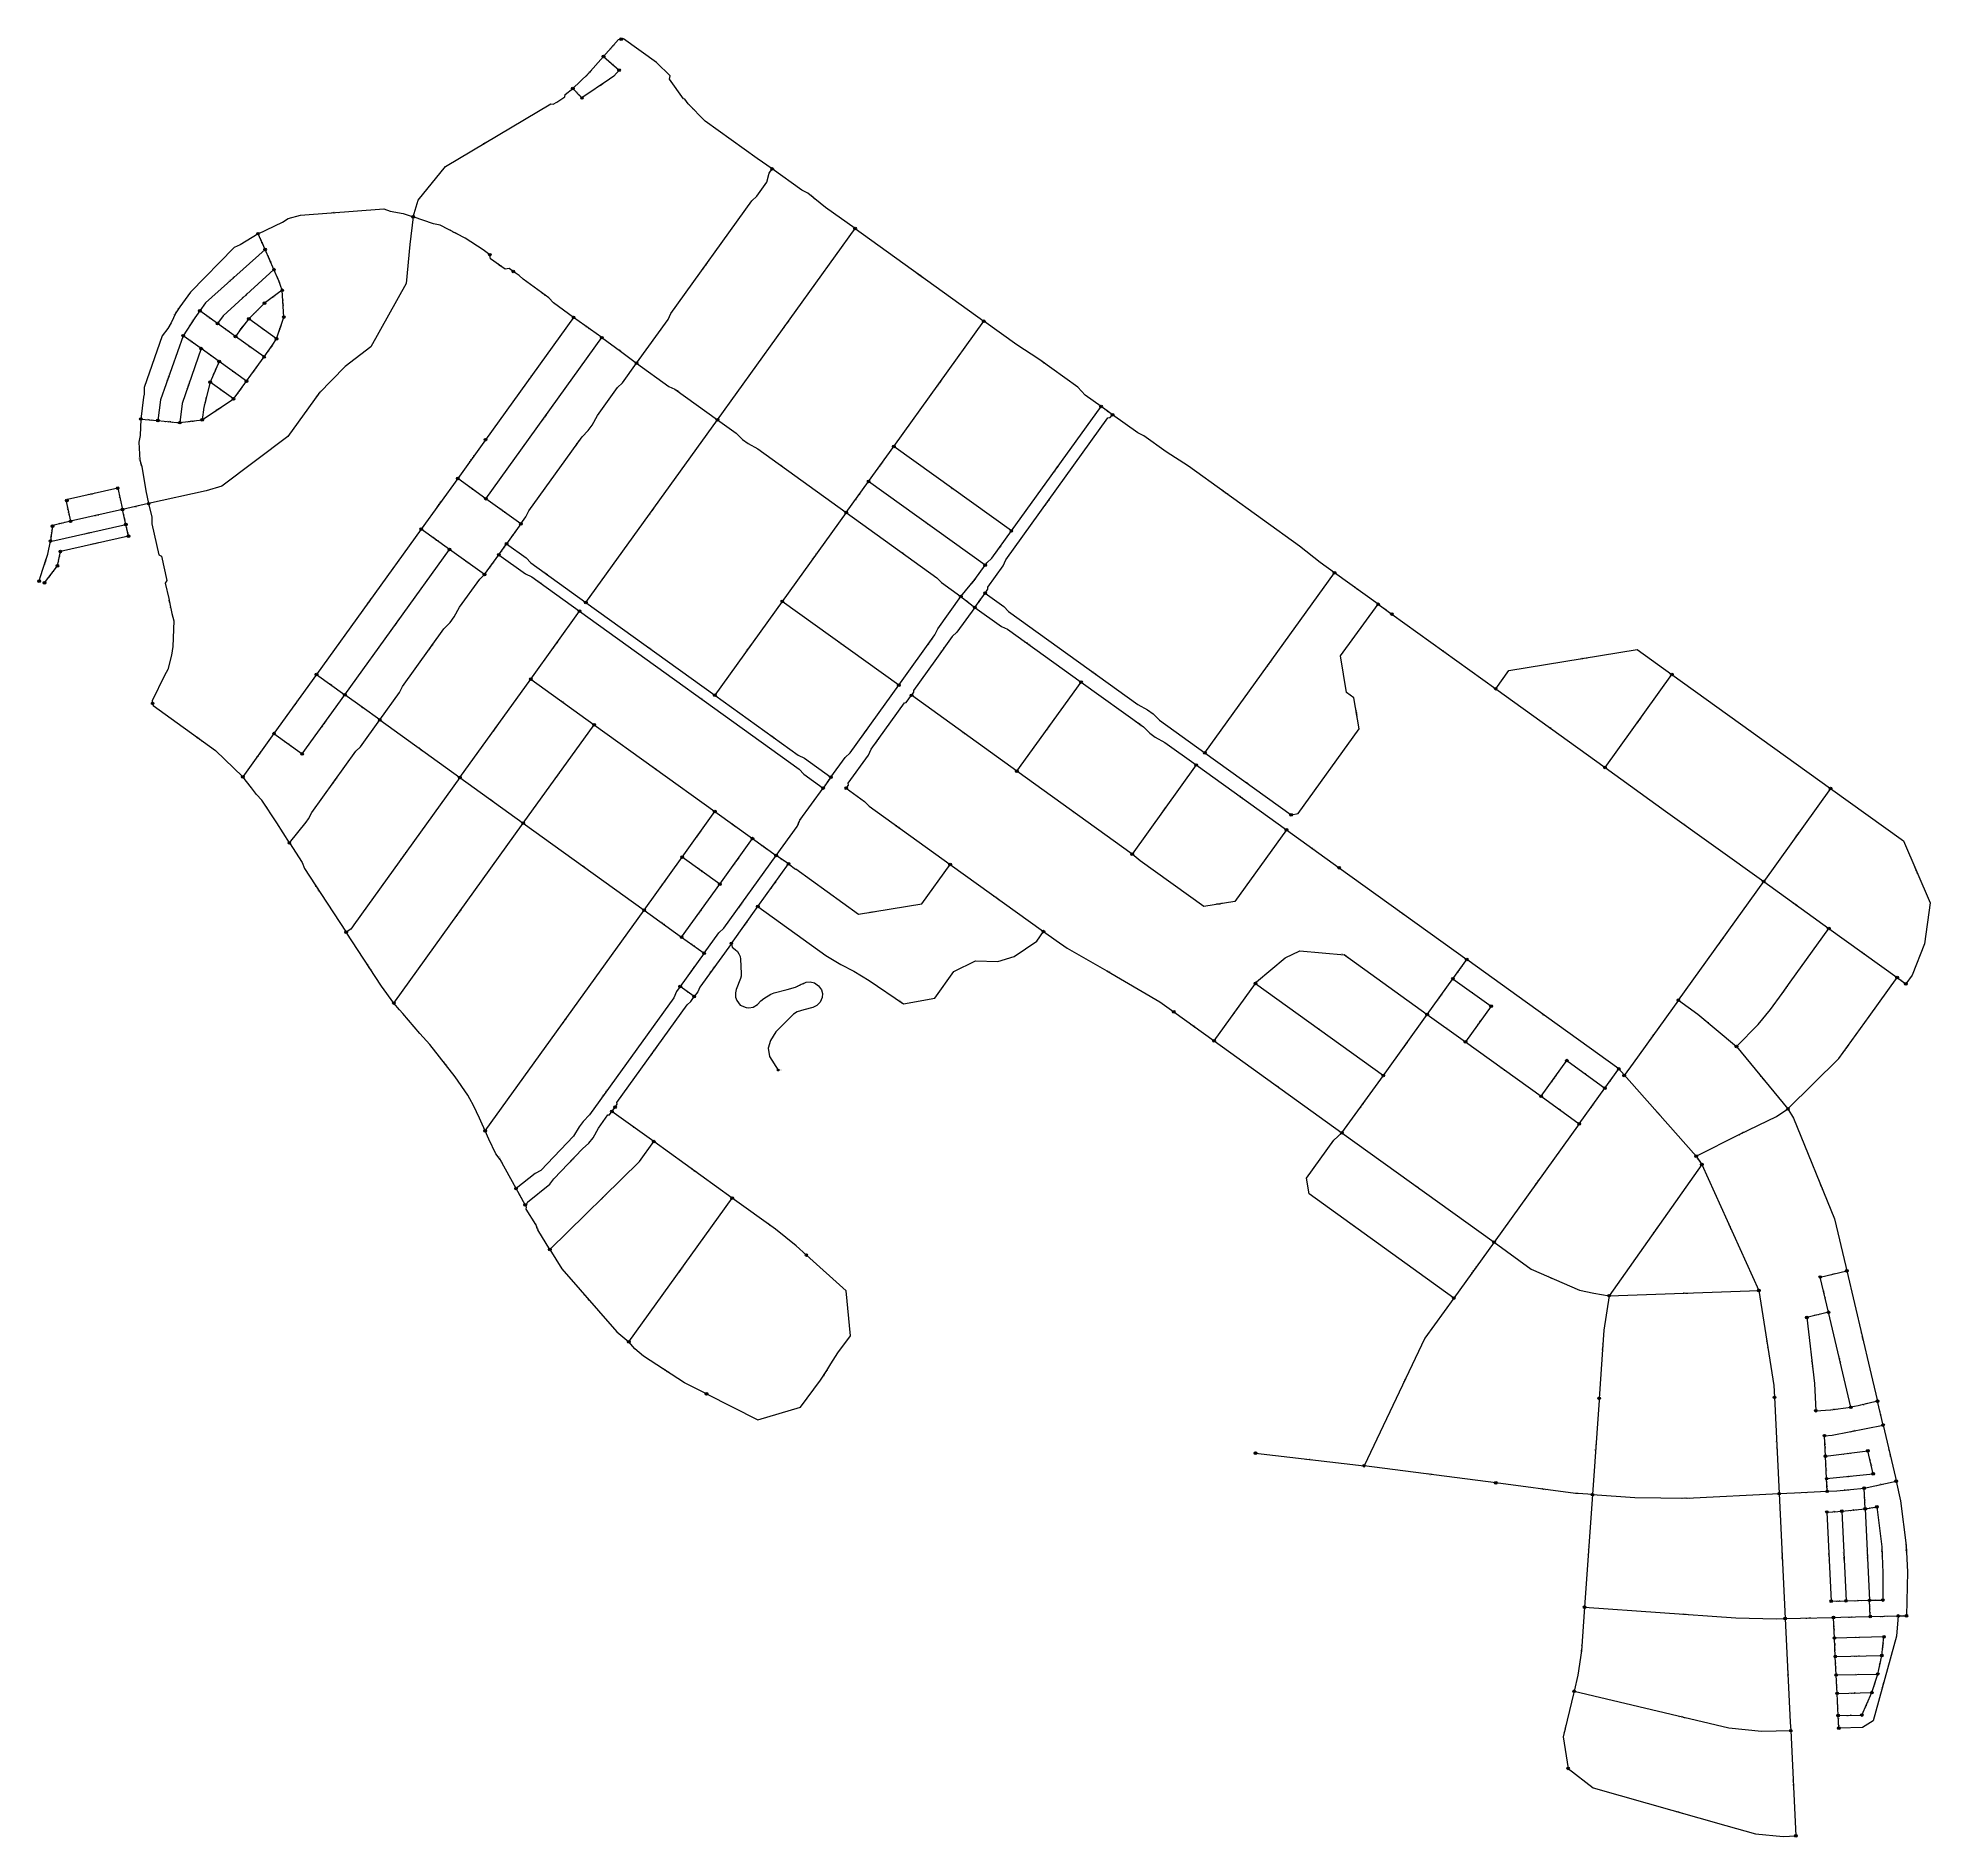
# Model space of a CAD drawing. Header units: metres. Extents: x 145472 to 149777, y 297313 to 301407.
import ezdxf
from ezdxf.enums import TextEntityAlignment as Align

# ---------------------------------------------------------------- set-up
doc = ezdxf.new("R2010")
doc.units = ezdxf.units.M
for name, color, linetype in [('EPANET2-JUNCTION', 7, 'Continuous'), ('EPANET2-PIPE', 3, 'Continuous'), ('EPANET2-PIPE_no', 7, 'Continuous')]:
    doc.layers.add(name, color=color, linetype=linetype)

# ---------------------------------------------------------------- blocks, each defined once
blk = doc.blocks.new('PIPE_BLOCK')
at = {"width": 0.8}
for tag, p in [('INFO', (0, -1)), ('ID', (0, 1))]:
    blk.add_attdef(tag, text='', height=2, dxfattribs=at).set_placement(p, align=Align.MIDDLE_CENTER)
blk = doc.blocks.new('JUNCTION_BLOCK')
h = blk.add_hatch(color=255)
edge = h.paths.add_edge_path()
edge.add_arc((0, 0), 3, 0, 360)
at = {"color": 5}
blk.add_circle((0, 0), 3, dxfattribs=at)
at = {"color": 5, "width": 0.7}
blk.add_attdef('ID', text='', height=3, dxfattribs=at).set_placement((0, 0), align=Align.MIDDLE_CENTER)
blk = doc.blocks.new('RESERVOIR_BLOCK')
blk.add_circle((0, 0), 2)
at = {"width": 0.8}
for tag, p in [('ID', (2, 0)), ('HEAD', (2, -0.5))]:
    blk.add_attdef(tag, p, '', height=2, dxfattribs=at)

msp = doc.modelspace()

# ---------------------------------------------------------------- linework, layer by layer
at = {"layer": 'EPANET2-PIPE'}
for points in [[(146759.1, 301364.3), (146793.5, 301403.1), (146799, 301403.7)], [(147142.7, 301108.4), (147108.4, 301132.4), (146990.4, 301217.4), (146951.4, 301256.7), (146944, 301267.2), (146941.2, 301267.7), (146909.2, 301313), (146910.4, 301319.9), (146879.3, 301350.3), (146804.2, 301404.3), (146799, 301403.7)], [(146689.4, 301291.2), (146723.3, 301323.9), (146759.1, 301364.3)], [(146759.1, 301364.3), (146794.4, 301333)], [(146794.4, 301333), (146782.8, 301319.8), (146772.6, 301312.5), (146710.1, 301269.8)], [(146326.3, 300999.3), (146337.2, 301037.6), (146399.8, 301113.8), (146639.1, 301256.9), (146644.6, 301255.5), (146652.7, 301260.4), (146671, 301272.2), (146672, 301277.8), (146689.4, 301291.2)], [(146710.1, 301269.8), (146689.4, 301291.2)], [(146834.4, 300666.3), (146905.9, 300765.6), (146912.2, 300779.6), (147096.7, 301036), (147107.9, 301046.4), (147130.8, 301078.3), (147135.6, 301098.6), (147142.7, 301108.4)], [(147331.2, 300972.7), (147264.3, 301020.8), (147224, 301053.6), (147210, 301059.9), (147142.7, 301108.4)], [(145973.2, 300961.1), (146029, 300987.5), (146041.7, 300995.5), (146070.1, 301003.1), (146259.7, 301017.6), (146273.8, 301012.5), (146303.3, 301006.8), (146326.3, 300999.3)], [(146326.3, 300999.3), (146318.3, 300936.6), (146309.9, 300847.9), (146229.9, 300703.7), (146171.7, 300659.1), (146111.7, 300597.3), (146041.3, 300499.5), (145890.6, 300386.5), (145854.9, 300376.2), (145724.4, 300346.8)], [(146500.6, 300913.3), (146485.1, 300924.4), (146444.3, 300950.5), (146387.1, 300980.6), (146372.5, 300983.5), (146326.3, 300999.3)], [(147018.2, 300537.8), (147331.2, 300972.7)], [(147331.2, 300972.7), (147624.3, 300761.8)], [(145973.2, 300961.1), (145932.8, 300935.8), (145919.1, 300929.6), (145819.5, 300828.1), (145795.1, 300794.3), (145786.1, 300781.3), (145775.8, 300758.6), (145768, 300745.2), (145755.4, 300728.7), (145714, 300611.1), (145714, 300596.1), (145712.9, 300589.4), (145712.9, 300589.3), (145706.7, 300539.4)], [(145989.1, 300925.3), (145853.6, 300803.6), (145840.7, 300785.7)], [(145989.1, 300925.3), (145973.2, 300961.1)], [(146009.5, 300879.3), (145989.1, 300925.3)], [(146009.5, 300879.3), (145894.2, 300774.4), (145881.3, 300756.5)], [(146028.4, 300832.3), (146020.7, 300853.9), (146009.5, 300879.3)], [(146553.9, 300875), (146544.7, 300881.7), (146535.5, 300880.2), (146502.1, 300904.2), (146500.6, 300913.3)], [(146691.1, 300770.7), (146645.3, 300803.6), (146634.9, 300814.8), (146575.9, 300857.3), (146566.8, 300865.8), (146553.9, 300875)], [(145988, 300803), (145952.1, 300767.2)], [(146028.4, 300832.3), (145988, 300803)], [(146031.8, 300771.4), (146028.4, 300832.3)], [(145840.7, 300785.7), (145829.2, 300769.7), (145803.1, 300729)], [(145881.3, 300756.5), (145840.7, 300785.7)], [(145921.9, 300727.3), (145881.3, 300756.5)], [(145952.1, 300767.2), (145934.7, 300745.2), (145921.9, 300727.3)], [(146015.1, 300721.8), (145952.1, 300767.2)], [(146015.1, 300721.8), (146031.8, 300771.4)], [(146691.1, 300770.7), (146490.8, 300492.3)], [(146755.2, 300724.5), (146691.1, 300770.7)], [(147419.4, 300477), (147624.3, 300761.8)], [(147890.7, 300568), (147854.7, 300593.9), (147838.2, 300611.6), (147749.6, 300675.3), (147699.1, 300708), (147624.3, 300761.8)], [(145803.1, 300729), (145751.3, 300582.9), (145751.3, 300582.9), (145745.6, 300535.8)], [(145844, 300699.6), (145803.1, 300729)], [(145986.8, 300680.6), (145921.9, 300727.3)], [(145986.8, 300680.6), (146005.4, 300706.5), (146015.1, 300721.8)], [(146491.5, 300358.1), (146755.2, 300724.5)], [(146755.2, 300724.5), (146797.7, 300694), (146834.4, 300666.3)], [(145844, 300699.6), (145800.6, 300574.6), (145800.6, 300574.6), (145795.4, 300531.2)], [(145884.9, 300670.1), (145844, 300699.6)], [(145884.9, 300670.1), (145864.5, 300623.2)], [(145947.1, 300625.4), (145884.9, 300670.1)], [(145947.1, 300625.4), (145956.9, 300639), (145956.9, 300639), (145986.8, 300680.6)], [(146571.3, 300300.7), (146582.7, 300316.6), (146589, 300330.5), (146710.2, 300498.8), (146724.2, 300513.2), (146733.2, 300525.7), (146745.3, 300547.6), (146790.9, 300611), (146802.1, 300621.4), (146834.4, 300666.3)], [(146834.4, 300666.3), (146907.5, 300613.7), (146921.4, 300607.4), (147018.2, 300537.8)], [(145864.5, 300623.2), (145849.9, 300566.3), (145849.9, 300566.3), (145846.1, 300537.5)], [(145917.6, 300585), (145864.5, 300623.2)], [(145917.6, 300585), (145923.8, 300593), (145947.1, 300625.4)], [(145846.1, 300537.5), (145917.6, 300585)], [(145706.7, 300539.4), (145705.1, 300502.2), (145702.1, 300487), (145704.2, 300445.7), (145708.7, 300431.4), (145717.9, 300375.7), (145724.4, 300346.8)], [(145706.7, 300539.4), (145745.6, 300535.8)], [(145745.6, 300535.8), (145788.8, 300531.7), (145795.4, 300531.2)], [(145795.4, 300531.2), (145846.1, 300537.5)], [(146719, 300122), (147018.2, 300537.8)], [(147018.2, 300537.8), (147060.9, 300507), (147075.4, 300492.9), (147087.9, 300483.9), (147109.9, 300471.8), (147311.3, 300326.8)], [(147627, 300143.4), (147633.6, 300152.6), (147632.9, 300156.7), (147667.9, 300205.3), (147674.2, 300219.3), (147906.4, 300541.9), (147911.3, 300542.7), (147917, 300549)], [(147686.7, 300284.6), (147890.7, 300568)], [(147917, 300549), (147890.7, 300568)], [(148421.9, 300189.4), (148389.2, 300212.9), (148342.2, 300250.4), (148089.5, 300432.3), (148039.1, 300464.9), (147988.4, 300501.3), (147974.5, 300507.6), (147917, 300549)], [(146490.8, 300492.3), (146427.4, 300404.2)], [(147362.1, 300397.5), (147419.4, 300477)], [(147686.7, 300284.6), (147419.4, 300477)], [(146427.4, 300404.2), (146344.5, 300288.9)], [(146491.5, 300358.1), (146427.4, 300404.2)], [(145653.9, 300382.1), (145539.8, 300356.4), (145538.2, 300353.9)], [(145653.9, 300382.1), (145664.9, 300333.4)], [(147311.3, 300326.8), (147362.1, 300397.5)], [(147627.1, 300206.8), (147362.1, 300397.5)], [(145538.2, 300353.9), (145536.7, 300351.5), (145546.8, 300306.7)], [(145664.9, 300333.4), (145546.8, 300306.7)], [(145724.4, 300346.8), (145664.9, 300333.4)], [(145672.6, 300299.2), (145664.9, 300333.4)], [(145724.4, 300346.8), (145731.3, 300316.1), (145731.7, 300300.8), (145747.5, 300230.7), (145753.5, 300227), (145765.9, 300172.2), (145762.1, 300166.2), (145770, 300131.2), (145772.5, 300119), (145777, 300097), (145781.7, 300080.1), (145779.5, 300021.8), (145776.2, 300001.7), (145768.2, 299969.8), (145760.4, 299956), (145732.3, 299897.9), (145733.4, 299892.6)], [(146571.3, 300300.7), (146491.5, 300358.1)], [(147311.3, 300326.8), (147165.7, 300124.5)], [(147311.3, 300326.8), (147517.6, 300178.4), (147528, 300167.2), (147572.1, 300135.5)], [(145500.8, 300261.7), (145504, 300261.2), (145672.6, 300299.2)], [(145505.7, 300295.7), (145505.7, 300295.7), (145502.6, 300274.7), (145500.8, 300261.7)], [(145546.8, 300306.7), (145509.3, 300298.2), (145505.7, 300295.7)], [(145678.6, 300272.9), (145672.6, 300299.2)], [(146344.5, 300288.9), (146106.4, 299958.2)], [(146408.6, 300242.8), (146344.5, 300288.9)], [(146571.3, 300300.7), (146538.7, 300255.4)], [(147627.1, 300206.8), (147630.9, 300212.1), (147642.1, 300222.6), (147686.7, 300284.6)], [(145475.3, 300170.4), (145475.6, 300171.3), (145479.5, 300183.6), (145483.9, 300197.5), (145494.8, 300232.2), (145500.8, 300261.7)], [(145516.8, 300205.3), (145523.5, 300237.9)], [(145678.6, 300272.9), (145523.5, 300237.9)], [(146170.6, 299912), (146408.6, 300242.8)], [(146488.3, 300185.5), (146408.6, 300242.8)], [(146488.3, 300185.5), (146488.6, 300185.8), (146520.9, 300230.7)], [(146520.9, 300230.7), (146538.7, 300255.4)], [(146520.9, 300230.7), (146581.8, 300186.8), (146595.7, 300180.5), (146704.7, 300102.1)], [(146538.7, 300255.4), (146583.4, 300223.3), (146593.8, 300212.1), (146719, 300122)], [(145487.4, 300166.6), (145516.8, 300205.3)], [(147572.1, 300135.5), (147603.5, 300174), (147627.1, 300206.8)], [(148127.1, 299779.8), (148421.9, 300189.4)], [(148521.4, 300117.8), (148421.9, 300189.4)], [(146250.3, 299854.6), (146295.3, 299917.2), (146301.7, 299931.1), (146395.8, 300062), (146410, 300076.5), (146419, 300089), (146431.2, 300111.1), (146477.4, 300175.3), (146488.3, 300185.5)], [(146593.5, 299947.7), (146704.7, 300102.1)], [(146704.7, 300102.1), (147204.1, 299742.8), (147214.5, 299731.6), (147258.6, 299699.8)], [(146719, 300122), (147012.1, 299911.1)], [(147165.7, 300124.5), (147012.1, 299911.1)], [(147430.7, 299933.9), (147165.7, 300124.5)], [(147430.7, 299933.9), (147512.9, 300048.2), (147519.3, 300062.1), (147572.1, 300135.5)], [(147603.7, 300110.9), (147563.1, 300054.6), (147551.9, 300044.2), (147512.6, 299989.5), (147463.8, 299921.8), (147464.5, 299917.6), (147459.5, 299910.7)], [(147572.1, 300135.5), (147603.7, 300110.9)], [(147603.7, 300110.9), (147627, 300143.4)], [(147603.7, 300110.9), (147664, 300067.5), (147678, 300061.2), (147845.3, 299940.8)], [(147627, 300143.4), (147669.6, 300112.7), (147680.1, 300101.5), (147974.6, 299889.6), (147996.6, 299877.5), (148009.1, 299868.5), (148023.6, 299854.3), (148127.1, 299779.8)], [(148322.9, 299638.9), (148339, 299641.6), (148477.6, 299834.2), (148466.1, 299905.1), (148449, 299917.4), (148435.8, 300000.4), (148521.4, 300117.8)], [(148521.4, 300117.8), (148552.3, 300095.6)], [(148552.3, 300095.6), (148788.4, 299925.7)], [(148788.4, 299925.7), (148818.4, 299967.4), (149110.4, 300015), (149189.4, 299958.2)], [(146106.4, 299958.2), (146009.5, 299823.5)], [(146106.4, 299958.2), (146170.6, 299912)], [(146432.3, 299723.7), (146593.5, 299947.7)], [(146593.5, 299947.7), (146737.8, 299843.9)], [(147276.4, 299724.6), (147308.7, 299769.6), (147319.9, 299780), (147430.7, 299933.9)], [(147699.4, 299738), (147845.3, 299940.8)], [(147845.3, 299940.8), (147987.1, 299838.7), (148001.6, 299824.6), (148014.1, 299815.6), (148036.2, 299803.4), (148107.3, 299752.2)], [(149037.1, 299746.7), (149189.4, 299958.2)], [(149189.4, 299958.2), (149550.3, 299698.5)], [(145733.4, 299892.6), (145734.4, 299887.3), (145876.1, 299785.4), (145938.8, 299725.3)], [(146073.7, 299777.3), (146170.6, 299912)], [(146250.3, 299854.6), (146209.9, 299883.8), (146170.6, 299912)], [(147012.1, 299911.1), (147202.1, 299774.3), (147216.1, 299768), (147276.4, 299724.6)], [(147311.3, 299699.5), (147316.3, 299706.4), (147315.6, 299710.6), (147361.6, 299774.6), (147368, 299788.5), (147443.7, 299893.7), (147447.8, 299894.4), (147459.5, 299910.7)], [(147699.4, 299738), (147459.5, 299910.7)], [(148788.4, 299925.7), (149037.1, 299746.7)], [(146044.4, 299574.7), (146082.9, 299622), (146088.3, 299629.5), (146095.2, 299644.2), (146195.3, 299783.3), (146206.5, 299793.7), (146250.3, 299854.6)], [(146250.3, 299854.6), (146432.3, 299723.7)], [(146576.6, 299619.9), (146737.8, 299843.9)], [(146737.8, 299843.9), (147012.4, 299646.2)], [(146009.5, 299823.5), (145938.8, 299725.3)], [(146009.5, 299823.5), (146073.7, 299777.3)], [(148127.1, 299779.8), (148322.9, 299638.9), (148322.9, 299638.9)], [(146044.4, 299574.7), (146016, 299620.4), (145982, 299672.4), (145969.6, 299685.1), (145958, 299700.5), (145938.8, 299725.3)], [(146432.3, 299723.7), (146191, 299388.3), (146188.2, 299384.2), (146184.2, 299378.5), (146173.7, 299371.6)], [(146432.3, 299723.7), (146576.6, 299619.9)], [(147276.4, 299724.6), (147258.6, 299699.8)], [(147961.4, 299549.5), (147699.4, 299738)], [(148107.3, 299752.2), (147961.4, 299549.5)], [(148107.3, 299752.2), (148312.4, 299604.6)], [(149037.1, 299746.7), (149175, 299647.4), (149398, 299487)], [(147151.6, 299546.1), (147199.4, 299612.5), (147205.8, 299626.5), (147258.6, 299699.8)], [(147311.3, 299699.5), (147352.9, 299669.5), (147363.3, 299658.3), (147547.6, 299525.8)], [(149550.3, 299698.5), (149398, 299487)], [(149550.3, 299698.5), (149716, 299579.3), (149776.7, 299438.2), (149764.2, 299345.3), (149735.6, 299273.6), (149721.6, 299254.1)], [(146938, 299542.8), (147012.4, 299646.2)], [(147012.4, 299646.2), (147098, 299584.6)], [(146282.1, 299210.6), (146576.6, 299619.9)], [(146576.6, 299619.9), (146851.3, 299422.2)], [(147023.6, 299481.2), (147098, 299584.6)], [(147098, 299584.6), (147151.6, 299546.1)], [(148312.4, 299604.6), (148195.3, 299441.9), (148124.5, 299430.3), (147979.9, 299534.4), (147961.4, 299549.5)], [(148312.4, 299604.6), (148432.1, 299518.5)], [(146044.4, 299574.7), (146073.3, 299530.5), (146079, 299516.3), (146116, 299459.8), (146173.7, 299371.6)], [(146851.3, 299422.2), (146938, 299542.8)], [(147023.6, 299481.2), (146938, 299542.8)], [(146988, 299323.8), (147021.4, 299370.2), (147032.6, 299380.6), (147151.6, 299546.1)], [(147180.1, 299527.4), (147151.6, 299546.1)], [(147110.2, 299430.3), (147180.1, 299527.4)], [(147180.1, 299527.4), (147195.5, 299515.4), (147196.5, 299515.6), (147339.2, 299412.9), (147483.3, 299436.4), (147547.6, 299525.8)], [(147547.6, 299525.8), (147759.8, 299373)], [(148432.1, 299518.5), (148722.5, 299309.5)], [(146936.8, 299360.6), (147023.6, 299481.2)], [(149203.9, 299217.2), (149398, 299487)], [(149398, 299487), (149546.4, 299380.2)], [(146489.9, 298920), (146851.3, 299422.2)], [(146851.3, 299422.2), (146936.8, 299360.6)], [(147049.8, 299346.3), (147110.2, 299430.3)], [(147110.2, 299430.3), (147264.9, 299318.9), (147298.7, 299298.1), (147328.1, 299282.8), (147363.4, 299261.7), (147441.3, 299208.8), (147512.4, 299221.4), (147556.2, 299282.5), (147605.3, 299306.7), (147656.1, 299305.2), (147693.2, 299316.1), (147744.5, 299351.7), (147759.8, 299373)], [(146282.1, 299210.6), (146254.1, 299248.7), (146173.7, 299371.6)], [(147759.8, 299373), (147788.3, 299352.6), (147813.6, 299335.1), (147904.3, 299284.2), (148024.2, 299213.6), (148056, 299190.7)], [(149336.4, 299111.7), (149385.4, 299162), (149413.7, 299195.8), (149440.3, 299232.6), (149458.5, 299258), (149546.4, 299380.2)], [(149546.4, 299380.2), (149701.7, 299268.5)], [(146936.8, 299360.6), (146988, 299323.8)], [(147049.8, 299346.3), (146978.1, 299246.7), (146973.3, 299236.2), (146965.4, 299225.2)], [(147049.8, 299346.3), (147051.7, 299337.5), (147058.5, 299332.6), (147063.7, 299327.9), (147067.2, 299322.7), (147069.7, 299316.8), (147070.8, 299310.1), (147072.3, 299278.1), (147072, 299272), (147070.4, 299266.2), (147060.8, 299241.2), (147059, 299233.5), (147059.4, 299224.3), (147062.1, 299216.6), (147070, 299205.5), (147083.2, 299200.4), (147089.9, 299199.8), (147099.1, 299201.4), (147109.3, 299207.2), (147117.2, 299215.7), (147123.8, 299220.9), (147140, 299230.4), (147147.2, 299233.5), (147176.5, 299241.4), (147195.7, 299246.8), (147206.3, 299251.8), (147219.9, 299257.7), (147229, 299258.6), (147238.9, 299256.3), (147248.4, 299249.9), (147254.7, 299240.3), (147256.8, 299232.3), (147256.5, 299223.3), (147252, 299212.4), (147244.3, 299204.6), (147234.9, 299200.3), (147214.5, 299195.1), (147199.4, 299190.9), (147191, 299185.5), (147151.3, 299145.4), (147139.1, 299125.5), (147133.4, 299108.2), (147136.7, 299088.7), (147156.5, 299058.1)], [(148241.9, 299255.3), (148244.6, 299259.1), (148309.4, 299313.1), (148343.2, 299329.2), (148444.8, 299320), (148632.7, 299184.7)], [(146988, 299323.8), (146933.5, 299248.1)], [(148691.2, 299265.9), (148722.5, 299309.5)], [(149068.4, 299060.6), (148860.5, 299210.3), (148722.5, 299309.5)], [(146933.5, 299248.1), (146925.3, 299236.7), (146918.9, 299222.7), (146726.9, 298955.9), (146712.8, 298941.4), (146703.6, 298929), (146690.7, 298907.7), (146616.4, 298829.9), (146603.3, 298822.5), (146560, 298788.4)], [(146965.4, 299225.2), (146933.5, 299248.1)], [(148147.8, 299124.6), (148241.9, 299255.3)], [(148241.9, 299255.3), (148532.9, 299045.9)], [(148632.7, 299184.7), (148691.2, 299265.9)], [(148691.2, 299265.9), (148778, 299203.4)], [(149453.2, 298969.6), (149569, 299084), (149637.8, 299179.6), (149701.7, 299268.5)], [(149701.7, 299268.5), (149721.6, 299254.1)], [(146489.9, 298920), (146479.8, 298942.1), (146476.8, 298948.5), (146463.1, 298977.3), (146455, 298992.8), (146450.6, 299000.8), (146421.9, 299042.7), (146363.9, 299116.4), (146341.3, 299141), (146302.3, 299186.4), (146294.6, 299194.9), (146282.1, 299210.6)], [(146785.2, 298973.5), (146790, 298980.2), (146789.3, 298984.4), (146949, 299206.3), (146957.4, 299214.1), (146965.4, 299225.2)], [(148778, 299203.4), (148719.6, 299122.2)], [(149203.9, 299217.2), (149100.9, 299074), (149080.6, 299045.9)], [(149203.9, 299217.2), (149248.5, 299185.1), (149336.4, 299111.7)], [(148056, 299190.7), (148147.8, 299124.6)], [(148532.9, 299045.9), (148632.7, 299184.7)], [(148632.7, 299184.7), (148719.6, 299122.2)], [(148147.8, 299124.6), (148438.8, 298915.2)], [(148719.6, 299122.2), (148891.8, 298998.3)], [(149336.4, 299111.7), (149453.2, 298969.6)], [(148891.8, 298998.3), (148950.2, 299079.5)], [(148950.2, 299079.5), (149037, 299017)], [(148438.8, 298915.2), (148532.9, 299045.9)], [(149037, 299017), (149068.4, 299060.6)], [(149244.6, 298862.1), (149068.4, 299060.6)], [(148891.8, 298998.3), (148978.6, 298935.8)], [(148978.6, 298935.8), (149037, 299017)], [(146580.8, 298751.3), (146585.7, 298754.8), (146586.3, 298757.8), (146637, 298798.4), (146646.4, 298810.9), (146711.1, 298878.6), (146725.8, 298891.8), (146735.3, 298904.2), (146747.5, 298925.8), (146769.1, 298955.9), (146772.9, 298956.5), (146778.2, 298963.8)], [(146778.2, 298963.8), (146785.2, 298973.5)], [(146873.6, 298895.2), (146778.2, 298963.8)], [(149244.6, 298862.1), (149343.7, 298911.9), (149427.1, 298952.5), (149453.2, 298969.6)], [(149453.2, 298969.6), (149466.2, 298948.8), (149559.3, 298719.7), (149584.8, 298611.1), (149587.1, 298601.4)], [(146560, 298788.4), (146523.7, 298854.9), (146514.4, 298867.4), (146498.5, 298901.1), (146489.9, 298920)], [(148693.3, 298539.3), (148364.3, 298776.1), (148358.4, 298812), (148420.5, 298898.2), (148438.8, 298915.2)], [(148438.8, 298915.2), (148784.7, 298666.3)], [(148978.6, 298935.8), (148784.7, 298666.3)], [(146637.1, 298650), (146841.1, 298850.1), (146873.6, 298895.2)], [(147051.9, 298766.8), (146873.6, 298895.2)], [(149244.6, 298862.1), (149257.5, 298843.1)], [(149257.5, 298843.1), (149046.7, 298544.7)], [(149257.5, 298843.1), (149387.1, 298556.5)], [(146580.8, 298751.3), (146560, 298788.4)], [(146816.5, 298439.8), (147051.9, 298766.8)], [(147220.4, 298637.2), (147197.4, 298657.9), (147150.3, 298696), (147051.9, 298766.8)], [(146637.1, 298650), (146609.6, 298694.5), (146605.1, 298706.4), (146583.2, 298741.8), (146584.1, 298746), (146580.8, 298751.3)], [(146637.1, 298650), (146664.2, 298606.1), (146789.5, 298462.2), (146816.5, 298439.8)], [(148784.7, 298666.3), (148693.3, 298539.3)], [(148784.7, 298666.3), (148869.4, 298605.4), (148979, 298557.2), (149012, 298550.4), (149046.7, 298544.7)], [(146993.2, 298321.3), (147110.3, 298262.3), (147207.3, 298291.1), (147252.9, 298352.8), (147267.2, 298374.6), (147276.1, 298390), (147292.1, 298414.3), (147320.9, 298453.3), (147310.7, 298555.5), (147220.4, 298637.2)], [(149526.8, 298587.2), (149587.1, 298601.4)], [(149587.1, 298601.4), (149639.5, 298378.3), (149645.5, 298352.7), (149656.8, 298304.5)], [(149046.7, 298544.7), (149387.1, 298556.5)], [(149387.1, 298556.5), (149421.4, 298340.7), (149422.7, 298313.5)], [(149545.6, 298506.9), (149526.8, 298587.2)], [(148693.3, 298539.3), (148627.6, 298448), (148488.9, 298157.8)], [(149046.7, 298544.7), (149034.7, 298466), (149023.9, 298311)], [(149545.6, 298506.9), (149496, 298495.2)], [(149496, 298495.2), (149513.8, 298345.2), (149516.8, 298283)], [(149596.4, 298290.7), (149545.6, 298506.9)], [(146993.2, 298321.3), (146943.4, 298346.4), (146850.3, 298407.2), (146830.5, 298423.7), (146816.5, 298439.8)], [(149023.9, 298311), (149023.6, 298306.8), (149008.7, 298092)], [(149422.7, 298313.5), (149433.3, 298094.3)], [(149656.8, 298304.5), (149612.8, 298294.1), (149596.4, 298290.7)], [(149669.5, 298250.4), (149656.8, 298304.5)], [(149516.8, 298283), (149550.3, 298285), (149596.4, 298290.7)], [(149536.6, 298226.1), (149553.7, 298227.1), (149669.5, 298250.4)], [(149669.5, 298250.4), (149697.6, 298130.9), (149699.6, 298122.9)], [(149538.8, 298179.5), (149536.6, 298226.1)], [(148241.8, 298186.6), (148488.9, 298157.8)], [(149538.8, 298179.5), (149635.1, 298191.5)], [(149541.3, 298128.5), (149538.8, 298179.5)], [(149647.3, 298139.5), (149635.1, 298191.5)], [(148788.5, 298118.7), (148488.9, 298157.8)], [(149541.3, 298128.5), (149647.3, 298139.5)], [(149542.7, 298099.6), (149541.3, 298128.5)], [(149626.5, 298106.9), (149699.6, 298122.9)], [(149699.6, 298122.9), (149709.5, 298078.1), (149721.9, 297976), (149724.8, 297916.7), (149722.6, 297816.4)], [(149008.7, 298092), (148975.8, 298094.3), (148970.3, 298094.9), (148788.5, 298118.7)], [(149008.7, 298092), (148990.8, 297836)], [(149008.7, 298092), (149104.9, 298085.3), (149223.1, 298084.1), (149433.3, 298094.3)], [(149433.3, 298094.3), (149467.8, 298096), (149542.7, 298099.6)], [(149433.3, 298094.3), (149447.1, 297810.3)], [(149542.7, 298099.6), (149564.2, 298100.7), (149626.5, 298106.9)], [(149628.7, 298059.8), (149626.5, 298106.9)], [(149542, 298052.5), (149566.5, 298053.7), (149575.5, 298054.2)], [(149542, 298052.5), (149551.8, 297849.6)], [(149575.5, 298054.2), (149628.7, 298059.8)], [(149575.5, 298054.2), (149585.3, 297850.4)], [(149628.7, 298059.8), (149655.6, 298064.3)], [(149628.7, 298059.8), (149638.9, 297851.6)], [(149655.6, 298064.3), (149666.5, 297973.3), (149669.4, 297914), (149669.4, 297852.2)], [(148990.8, 297836), (148983.9, 297737), (148975.5, 297681.3), (148966.8, 297644.6)], [(148990.8, 297836), (149334.9, 297812), (149426.7, 297809.8), (149447.1, 297810.3)], [(149551.8, 297849.6), (149585.3, 297850.4)], [(149585.3, 297850.4), (149638.9, 297851.6)], [(149638.9, 297851.6), (149669.4, 297852.2)], [(149640.6, 297814.6), (149638.9, 297851.6)], [(149447.1, 297810.3), (149481.6, 297811.1), (149556.6, 297812.7)], [(149447.1, 297810.3), (149458.6, 297574.1), (149459.5, 297555)], [(149556.6, 297812.7), (149573.3, 297813.1), (149640.6, 297814.6)], [(149558.9, 297765.8), (149556.6, 297812.7)], [(149703.8, 297816), (149700.4, 297769.9), (149647, 297577.2), (149623, 297562.1), (149568.9, 297560.9)], [(149640.6, 297814.6), (149703.8, 297816)], [(149703.8, 297816), (149722.6, 297816.4)], [(149671.7, 297768.3), (149558.9, 297765.8)], [(149561, 297723.8), (149558.9, 297765.8)], [(149666.5, 297726.1), (149671.7, 297768.3)], [(149561, 297723.8), (149666.5, 297726.1)], [(149563, 297681.8), (149561, 297723.8)], [(149657.4, 297683.9), (149666.5, 297726.1)], [(149563, 297681.8), (149657.4, 297683.9)], [(149565, 297639.9), (149563, 297681.8)], [(149643.9, 297641.6), (149657.4, 297683.9)], [(148966.8, 297644.6), (148965.5, 297639), (148942.3, 297540.9), (148953, 297469.2)], [(148966.8, 297644.6), (149318.7, 297561.4), (149392.9, 297553.5), (149459.5, 297555)], [(149565, 297639.9), (149643.9, 297641.6)], [(149567.5, 297589.4), (149565, 297639.9)], [(149621.6, 297590.6), (149643.9, 297641.6)], [(149567.5, 297589.4), (149621.6, 297590.6)], [(149568.9, 297560.9), (149567.5, 297589.4)], [(149459.5, 297555), (149471.1, 297315.7)], [(148953, 297469.2), (149010.4, 297424.9), (149312, 297339.5), (149379.1, 297320.6), (149442.4, 297313.9), (149471.1, 297315.7)]]:
    msp.add_lwpolyline(points, dxfattribs=at)

# ---------------------------------------------------------------- block references
msp.add_blockref('RESERVOIR_BLOCK', (147156.5, 299058.1)).add_auto_attribs({'ID': '1', 'HEAD': '100.0'})
at = {"layer": 'EPANET2-JUNCTION'}
ref = msp.add_blockref('JUNCTION_BLOCK', (146799, 301403.7), dxfattribs=at)
ref.add_attrib('ID', 'B301', dxfattribs={"layer": '0', "color": 5, "height": 3, "width": 0.55}).set_placement((146799, 301403.7), align=Align.MIDDLE_CENTER)
ref = msp.add_blockref('JUNCTION_BLOCK', (146759.1, 301364.3), dxfattribs=at)
ref.add_attrib('ID', 'B339', dxfattribs={"layer": '0', "color": 5, "height": 3, "width": 0.55}).set_placement((146759.1, 301364.3), align=Align.MIDDLE_CENTER)
ref = msp.add_blockref('JUNCTION_BLOCK', (146794.4, 301333), dxfattribs=at)
ref.add_attrib('ID', 'B341', dxfattribs={"layer": '0', "color": 5, "height": 3, "width": 0.55}).set_placement((146794.4, 301333), align=Align.MIDDLE_CENTER)
ref = msp.add_blockref('JUNCTION_BLOCK', (146689.4, 301291.2), dxfattribs=at)
ref.add_attrib('ID', 'B340', dxfattribs={"layer": '0', "color": 5, "height": 3, "width": 0.55}).set_placement((146689.4, 301291.2), align=Align.MIDDLE_CENTER)
ref = msp.add_blockref('JUNCTION_BLOCK', (146710.1, 301269.8), dxfattribs=at)
ref.add_attrib('ID', 'B342', dxfattribs={"layer": '0', "color": 5, "height": 3, "width": 0.55}).set_placement((146710.1, 301269.8), align=Align.MIDDLE_CENTER)
ref = msp.add_blockref('JUNCTION_BLOCK', (147142.7, 301108.4), dxfattribs=at)
ref.add_attrib('ID', 'B012', dxfattribs={"layer": '0', "color": 5, "height": 3, "width": 0.55}).set_placement((147142.7, 301108.4), align=Align.MIDDLE_CENTER)
ref = msp.add_blockref('JUNCTION_BLOCK', (145973.2, 300961.1), dxfattribs=at)
ref.add_attrib('ID', 'B307', dxfattribs={"layer": '0', "color": 5, "height": 3, "width": 0.55}).set_placement((145973.2, 300961.1), align=Align.MIDDLE_CENTER)
ref = msp.add_blockref('JUNCTION_BLOCK', (146326.3, 300999.3), dxfattribs=at)
ref.add_attrib('ID', 'B306', dxfattribs={"layer": '0', "color": 5, "height": 3, "width": 0.55}).set_placement((146326.3, 300999.3), align=Align.MIDDLE_CENTER)
ref = msp.add_blockref('JUNCTION_BLOCK', (147331.2, 300972.7), dxfattribs=at)
ref.add_attrib('ID', 'B011', dxfattribs={"layer": '0', "color": 5, "height": 3, "width": 0.55}).set_placement((147331.2, 300972.7), align=Align.MIDDLE_CENTER)
ref = msp.add_blockref('JUNCTION_BLOCK', (145989.1, 300925.3), dxfattribs=at)
ref.add_attrib('ID', 'B329', dxfattribs={"layer": '0', "color": 5, "height": 3, "width": 0.55}).set_placement((145989.1, 300925.3), align=Align.MIDDLE_CENTER)
ref = msp.add_blockref('JUNCTION_BLOCK', (146009.5, 300879.3), dxfattribs=at)
ref.add_attrib('ID', 'B328', dxfattribs={"layer": '0', "color": 5, "height": 3, "width": 0.55}).set_placement((146009.5, 300879.3), align=Align.MIDDLE_CENTER)
ref = msp.add_blockref('JUNCTION_BLOCK', (146500.6, 300913.3), dxfattribs=at)
ref.add_attrib('ID', 'B305', dxfattribs={"layer": '0', "color": 5, "height": 3, "width": 0.55}).set_placement((146500.6, 300913.3), align=Align.MIDDLE_CENTER)
ref = msp.add_blockref('JUNCTION_BLOCK', (146553.9, 300875), dxfattribs=at)
ref.add_attrib('ID', 'B304', dxfattribs={"layer": '0', "color": 5, "height": 3, "width": 0.55}).set_placement((146553.9, 300875), align=Align.MIDDLE_CENTER)
ref = msp.add_blockref('JUNCTION_BLOCK', (146028.4, 300832.3), dxfattribs=at)
ref.add_attrib('ID', 'B327', dxfattribs={"layer": '0', "color": 5, "height": 3, "width": 0.55}).set_placement((146028.4, 300832.3), align=Align.MIDDLE_CENTER)
ref = msp.add_blockref('JUNCTION_BLOCK', (145988, 300803), dxfattribs=at)
ref.add_attrib('ID', 'B338', dxfattribs={"layer": '0', "color": 5, "height": 3, "width": 0.55}).set_placement((145988, 300803), align=Align.MIDDLE_CENTER)
ref = msp.add_blockref('JUNCTION_BLOCK', (145840.7, 300785.7), dxfattribs=at)
ref.add_attrib('ID', 'B336', dxfattribs={"layer": '0', "color": 5, "height": 3, "width": 0.55}).set_placement((145840.7, 300785.7), align=Align.MIDDLE_CENTER)
ref = msp.add_blockref('JUNCTION_BLOCK', (145881.3, 300756.5), dxfattribs=at)
ref.add_attrib('ID', 'B335', dxfattribs={"layer": '0', "color": 5, "height": 3, "width": 0.55}).set_placement((145881.3, 300756.5), align=Align.MIDDLE_CENTER)
ref = msp.add_blockref('JUNCTION_BLOCK', (145952.1, 300767.2), dxfattribs=at)
ref.add_attrib('ID', 'B337', dxfattribs={"layer": '0', "color": 5, "height": 3, "width": 0.55}).set_placement((145952.1, 300767.2), align=Align.MIDDLE_CENTER)
ref = msp.add_blockref('JUNCTION_BLOCK', (146031.8, 300771.4), dxfattribs=at)
ref.add_attrib('ID', 'B326', dxfattribs={"layer": '0', "color": 5, "height": 3, "width": 0.55}).set_placement((146031.8, 300771.4), align=Align.MIDDLE_CENTER)
ref = msp.add_blockref('JUNCTION_BLOCK', (146691.1, 300770.7), dxfattribs=at)
ref.add_attrib('ID', 'B303', dxfattribs={"layer": '0', "color": 5, "height": 3, "width": 0.55}).set_placement((146691.1, 300770.7), align=Align.MIDDLE_CENTER)
ref = msp.add_blockref('JUNCTION_BLOCK', (147624.3, 300761.8), dxfattribs=at)
ref.add_attrib('ID', 'B010', dxfattribs={"layer": '0', "color": 5, "height": 3, "width": 0.55}).set_placement((147624.3, 300761.8), align=Align.MIDDLE_CENTER)
ref = msp.add_blockref('JUNCTION_BLOCK', (145803.1, 300729), dxfattribs=at)
ref.add_attrib('ID', 'B333', dxfattribs={"layer": '0', "color": 5, "height": 3, "width": 0.55}).set_placement((145803.1, 300729), align=Align.MIDDLE_CENTER)
ref = msp.add_blockref('JUNCTION_BLOCK', (145921.9, 300727.3), dxfattribs=at)
ref.add_attrib('ID', 'B334', dxfattribs={"layer": '0', "color": 5, "height": 3, "width": 0.55}).set_placement((145921.9, 300727.3), align=Align.MIDDLE_CENTER)
ref = msp.add_blockref('JUNCTION_BLOCK', (146015.1, 300721.8), dxfattribs=at)
ref.add_attrib('ID', 'B325', dxfattribs={"layer": '0', "color": 5, "height": 3, "width": 0.55}).set_placement((146015.1, 300721.8), align=Align.MIDDLE_CENTER)
ref = msp.add_blockref('JUNCTION_BLOCK', (146755.2, 300724.5), dxfattribs=at)
ref.add_attrib('ID', 'B302', dxfattribs={"layer": '0', "color": 5, "height": 3, "width": 0.55}).set_placement((146755.2, 300724.5), align=Align.MIDDLE_CENTER)
ref = msp.add_blockref('JUNCTION_BLOCK', (145844, 300699.6), dxfattribs=at)
ref.add_attrib('ID', 'B332', dxfattribs={"layer": '0', "color": 5, "height": 3, "width": 0.55}).set_placement((145844, 300699.6), align=Align.MIDDLE_CENTER)
ref = msp.add_blockref('JUNCTION_BLOCK', (145884.9, 300670.1), dxfattribs=at)
ref.add_attrib('ID', 'B331', dxfattribs={"layer": '0', "color": 5, "height": 3, "width": 0.55}).set_placement((145884.9, 300670.1), align=Align.MIDDLE_CENTER)
ref = msp.add_blockref('JUNCTION_BLOCK', (145986.8, 300680.6), dxfattribs=at)
ref.add_attrib('ID', 'B324', dxfattribs={"layer": '0', "color": 5, "height": 3, "width": 0.55}).set_placement((145986.8, 300680.6), align=Align.MIDDLE_CENTER)
ref = msp.add_blockref('JUNCTION_BLOCK', (146834.4, 300666.3), dxfattribs=at)
ref.add_attrib('ID', 'B013', dxfattribs={"layer": '0', "color": 5, "height": 3, "width": 0.55}).set_placement((146834.4, 300666.3), align=Align.MIDDLE_CENTER)
ref = msp.add_blockref('JUNCTION_BLOCK', (145864.5, 300623.2), dxfattribs=at)
ref.add_attrib('ID', 'B330', dxfattribs={"layer": '0', "color": 5, "height": 3, "width": 0.55}).set_placement((145864.5, 300623.2), align=Align.MIDDLE_CENTER)
ref = msp.add_blockref('JUNCTION_BLOCK', (145947.1, 300625.4), dxfattribs=at)
ref.add_attrib('ID', 'B323', dxfattribs={"layer": '0', "color": 5, "height": 3, "width": 0.55}).set_placement((145947.1, 300625.4), align=Align.MIDDLE_CENTER)
ref = msp.add_blockref('JUNCTION_BLOCK', (145917.6, 300585), dxfattribs=at)
ref.add_attrib('ID', 'B322', dxfattribs={"layer": '0', "color": 5, "height": 3, "width": 0.55}).set_placement((145917.6, 300585), align=Align.MIDDLE_CENTER)
ref = msp.add_blockref('JUNCTION_BLOCK', (145706.7, 300539.4), dxfattribs=at)
ref.add_attrib('ID', 'B308', dxfattribs={"layer": '0', "color": 5, "height": 3, "width": 0.55}).set_placement((145706.7, 300539.4), align=Align.MIDDLE_CENTER)
ref = msp.add_blockref('JUNCTION_BLOCK', (145745.6, 300535.8), dxfattribs=at)
ref.add_attrib('ID', 'B319', dxfattribs={"layer": '0', "color": 5, "height": 3, "width": 0.55}).set_placement((145745.6, 300535.8), align=Align.MIDDLE_CENTER)
ref = msp.add_blockref('JUNCTION_BLOCK', (145795.4, 300531.2), dxfattribs=at)
ref.add_attrib('ID', 'B320', dxfattribs={"layer": '0', "color": 5, "height": 3, "width": 0.55}).set_placement((145795.4, 300531.2), align=Align.MIDDLE_CENTER)
ref = msp.add_blockref('JUNCTION_BLOCK', (145846.1, 300537.5), dxfattribs=at)
ref.add_attrib('ID', 'B321', dxfattribs={"layer": '0', "color": 5, "height": 3, "width": 0.55}).set_placement((145846.1, 300537.5), align=Align.MIDDLE_CENTER)
ref = msp.add_blockref('JUNCTION_BLOCK', (147018.2, 300537.8), dxfattribs=at)
ref.add_attrib('ID', 'B116', dxfattribs={"layer": '0', "color": 5, "height": 3, "width": 0.55}).set_placement((147018.2, 300537.8), align=Align.MIDDLE_CENTER)
ref = msp.add_blockref('JUNCTION_BLOCK', (147890.7, 300568), dxfattribs=at)
ref.add_attrib('ID', 'B009', dxfattribs={"layer": '0', "color": 5, "height": 3, "width": 0.55}).set_placement((147890.7, 300568), align=Align.MIDDLE_CENTER)
ref = msp.add_blockref('JUNCTION_BLOCK', (147917, 300549), dxfattribs=at)
ref.add_attrib('ID', 'B008', dxfattribs={"layer": '0', "color": 5, "height": 3, "width": 0.55}).set_placement((147917, 300549), align=Align.MIDDLE_CENTER)
ref = msp.add_blockref('JUNCTION_BLOCK', (146490.8, 300492.3), dxfattribs=at)
ref.add_attrib('ID', 'B315', dxfattribs={"layer": '0', "color": 5, "height": 3, "width": 0.55}).set_placement((146490.8, 300492.3), align=Align.MIDDLE_CENTER)
ref = msp.add_blockref('JUNCTION_BLOCK', (147419.4, 300477), dxfattribs=at)
ref.add_attrib('ID', 'B118', dxfattribs={"layer": '0', "color": 5, "height": 3, "width": 0.55}).set_placement((147419.4, 300477), align=Align.MIDDLE_CENTER)
ref = msp.add_blockref('JUNCTION_BLOCK', (146427.4, 300404.2), dxfattribs=at)
ref.add_attrib('ID', 'B314', dxfattribs={"layer": '0', "color": 5, "height": 3, "width": 0.55}).set_placement((146427.4, 300404.2), align=Align.MIDDLE_CENTER)
ref = msp.add_blockref('JUNCTION_BLOCK', (145653.9, 300382.1), dxfattribs=at)
ref.add_attrib('ID', 'B406', dxfattribs={"layer": '0', "color": 5, "height": 3, "width": 0.55}).set_placement((145653.9, 300382.1), align=Align.MIDDLE_CENTER)
ref = msp.add_blockref('JUNCTION_BLOCK', (146491.5, 300358.1), dxfattribs=at)
ref.add_attrib('ID', 'B318', dxfattribs={"layer": '0', "color": 5, "height": 3, "width": 0.55}).set_placement((146491.5, 300358.1), align=Align.MIDDLE_CENTER)
ref = msp.add_blockref('JUNCTION_BLOCK', (147362.1, 300397.5), dxfattribs=at)
ref.add_attrib('ID', 'B117', dxfattribs={"layer": '0', "color": 5, "height": 3, "width": 0.55}).set_placement((147362.1, 300397.5), align=Align.MIDDLE_CENTER)
ref = msp.add_blockref('JUNCTION_BLOCK', (145538.2, 300353.9), dxfattribs=at)
ref.add_attrib('ID', 'B407', dxfattribs={"layer": '0', "color": 5, "height": 3, "width": 0.55}).set_placement((145538.2, 300353.9), align=Align.MIDDLE_CENTER)
ref = msp.add_blockref('JUNCTION_BLOCK', (145664.9, 300333.4), dxfattribs=at)
ref.add_attrib('ID', 'B401', dxfattribs={"layer": '0', "color": 5, "height": 3, "width": 0.55}).set_placement((145664.9, 300333.4), align=Align.MIDDLE_CENTER)
ref = msp.add_blockref('JUNCTION_BLOCK', (145724.4, 300346.8), dxfattribs=at)
ref.add_attrib('ID', 'B309', dxfattribs={"layer": '0', "color": 5, "height": 3, "width": 0.55}).set_placement((145724.4, 300346.8), align=Align.MIDDLE_CENTER)
ref = msp.add_blockref('JUNCTION_BLOCK', (147311.3, 300326.8), dxfattribs=at)
ref.add_attrib('ID', 'B115', dxfattribs={"layer": '0', "color": 5, "height": 3, "width": 0.55}).set_placement((147311.3, 300326.8), align=Align.MIDDLE_CENTER)
ref = msp.add_blockref('JUNCTION_BLOCK', (145505.7, 300295.7), dxfattribs=at)
ref.add_attrib('ID', 'B403', dxfattribs={"layer": '0', "color": 5, "height": 3, "width": 0.55}).set_placement((145505.7, 300295.7), align=Align.MIDDLE_CENTER)
ref = msp.add_blockref('JUNCTION_BLOCK', (145546.8, 300306.7), dxfattribs=at)
ref.add_attrib('ID', 'B402', dxfattribs={"layer": '0', "color": 5, "height": 3, "width": 0.55}).set_placement((145546.8, 300306.7), align=Align.MIDDLE_CENTER)
ref = msp.add_blockref('JUNCTION_BLOCK', (145672.6, 300299.2), dxfattribs=at)
ref.add_attrib('ID', 'B405', dxfattribs={"layer": '0', "color": 5, "height": 3, "width": 0.55}).set_placement((145672.6, 300299.2), align=Align.MIDDLE_CENTER)
ref = msp.add_blockref('JUNCTION_BLOCK', (145678.6, 300272.9), dxfattribs=at)
ref.add_attrib('ID', 'B408', dxfattribs={"layer": '0', "color": 5, "height": 3, "width": 0.55}).set_placement((145678.6, 300272.9), align=Align.MIDDLE_CENTER)
ref = msp.add_blockref('JUNCTION_BLOCK', (146344.5, 300288.9), dxfattribs=at)
ref.add_attrib('ID', 'B313', dxfattribs={"layer": '0', "color": 5, "height": 3, "width": 0.55}).set_placement((146344.5, 300288.9), align=Align.MIDDLE_CENTER)
ref = msp.add_blockref('JUNCTION_BLOCK', (146571.3, 300300.7), dxfattribs=at)
ref.add_attrib('ID', 'B014', dxfattribs={"layer": '0', "color": 5, "height": 3, "width": 0.55}).set_placement((146571.3, 300300.7), align=Align.MIDDLE_CENTER)
ref = msp.add_blockref('JUNCTION_BLOCK', (147686.7, 300284.6), dxfattribs=at)
ref.add_attrib('ID', 'B032', dxfattribs={"layer": '0', "color": 5, "height": 3, "width": 0.55}).set_placement((147686.7, 300284.6), align=Align.MIDDLE_CENTER)
ref = msp.add_blockref('JUNCTION_BLOCK', (145500.8, 300261.7), dxfattribs=at)
ref.add_attrib('ID', 'B404', dxfattribs={"layer": '0', "color": 5, "height": 3, "width": 0.55}).set_placement((145500.8, 300261.7), align=Align.MIDDLE_CENTER)
ref = msp.add_blockref('JUNCTION_BLOCK', (145523.5, 300237.9), dxfattribs=at)
ref.add_attrib('ID', 'B409', dxfattribs={"layer": '0', "color": 5, "height": 3, "width": 0.55}).set_placement((145523.5, 300237.9), align=Align.MIDDLE_CENTER)
ref = msp.add_blockref('JUNCTION_BLOCK', (146408.6, 300242.8), dxfattribs=at)
ref.add_attrib('ID', 'B317', dxfattribs={"layer": '0', "color": 5, "height": 3, "width": 0.55}).set_placement((146408.6, 300242.8), align=Align.MIDDLE_CENTER)
ref = msp.add_blockref('JUNCTION_BLOCK', (146520.9, 300230.7), dxfattribs=at)
ref.add_attrib('ID', 'B016', dxfattribs={"layer": '0', "color": 5, "height": 3, "width": 0.55}).set_placement((146520.9, 300230.7), align=Align.MIDDLE_CENTER)
ref = msp.add_blockref('JUNCTION_BLOCK', (146538.7, 300255.4), dxfattribs=at)
ref.add_attrib('ID', 'B015', dxfattribs={"layer": '0', "color": 5, "height": 3, "width": 0.55}).set_placement((146538.7, 300255.4), align=Align.MIDDLE_CENTER)
ref = msp.add_blockref('JUNCTION_BLOCK', (145516.8, 300205.3), dxfattribs=at)
ref.add_attrib('ID', 'B410', dxfattribs={"layer": '0', "color": 5, "height": 3, "width": 0.55}).set_placement((145516.8, 300205.3), align=Align.MIDDLE_CENTER)
ref = msp.add_blockref('JUNCTION_BLOCK', (146488.3, 300185.5), dxfattribs=at)
ref.add_attrib('ID', 'B017', dxfattribs={"layer": '0', "color": 5, "height": 3, "width": 0.55}).set_placement((146488.3, 300185.5), align=Align.MIDDLE_CENTER)
ref = msp.add_blockref('JUNCTION_BLOCK', (147627.1, 300206.8), dxfattribs=at)
ref.add_attrib('ID', 'B031', dxfattribs={"layer": '0', "color": 5, "height": 3, "width": 0.55}).set_placement((147627.1, 300206.8), align=Align.MIDDLE_CENTER)
ref = msp.add_blockref('JUNCTION_BLOCK', (148421.9, 300189.4), dxfattribs=at)
ref.add_attrib('ID', 'B064', dxfattribs={"layer": '0', "color": 5, "height": 3, "width": 0.55}).set_placement((148421.9, 300189.4), align=Align.MIDDLE_CENTER)
ref = msp.add_blockref('JUNCTION_BLOCK', (145475.3, 300170.4), dxfattribs=at)
ref.add_attrib('ID', 'B412', dxfattribs={"layer": '0', "color": 5, "height": 3, "width": 0.55}).set_placement((145475.3, 300170.4), align=Align.MIDDLE_CENTER)
ref = msp.add_blockref('JUNCTION_BLOCK', (145487.4, 300166.6), dxfattribs=at)
ref.add_attrib('ID', 'B411', dxfattribs={"layer": '0', "color": 5, "height": 3, "width": 0.55}).set_placement((145487.4, 300166.6), align=Align.MIDDLE_CENTER)
ref = msp.add_blockref('JUNCTION_BLOCK', (147627, 300143.4), dxfattribs=at)
ref.add_attrib('ID', 'B007', dxfattribs={"layer": '0', "color": 5, "height": 3, "width": 0.55}).set_placement((147627, 300143.4), align=Align.MIDDLE_CENTER)
ref = msp.add_blockref('JUNCTION_BLOCK', (146704.7, 300102.1), dxfattribs=at)
ref.add_attrib('ID', 'B111', dxfattribs={"layer": '0', "color": 5, "height": 3, "width": 0.55}).set_placement((146704.7, 300102.1), align=Align.MIDDLE_CENTER)
ref = msp.add_blockref('JUNCTION_BLOCK', (146719, 300122), dxfattribs=at)
ref.add_attrib('ID', 'B113', dxfattribs={"layer": '0', "color": 5, "height": 3, "width": 0.55}).set_placement((146719, 300122), align=Align.MIDDLE_CENTER)
ref = msp.add_blockref('JUNCTION_BLOCK', (147165.7, 300124.5), dxfattribs=at)
ref.add_attrib('ID', 'B114', dxfattribs={"layer": '0', "color": 5, "height": 3, "width": 0.55}).set_placement((147165.7, 300124.5), align=Align.MIDDLE_CENTER)
ref = msp.add_blockref('JUNCTION_BLOCK', (147572.1, 300135.5), dxfattribs=at)
ref.add_attrib('ID', 'B030', dxfattribs={"layer": '0', "color": 5, "height": 3, "width": 0.55}).set_placement((147572.1, 300135.5), align=Align.MIDDLE_CENTER)
ref = msp.add_blockref('JUNCTION_BLOCK', (147603.7, 300110.9), dxfattribs=at)
ref.add_attrib('ID', 'B006', dxfattribs={"layer": '0', "color": 5, "height": 3, "width": 0.55}).set_placement((147603.7, 300110.9), align=Align.MIDDLE_CENTER)
ref = msp.add_blockref('JUNCTION_BLOCK', (148521.4, 300117.8), dxfattribs=at)
ref.add_attrib('ID', 'B065', dxfattribs={"layer": '0', "color": 5, "height": 3, "width": 0.55}).set_placement((148521.4, 300117.8), align=Align.MIDDLE_CENTER)
ref = msp.add_blockref('JUNCTION_BLOCK', (148552.3, 300095.6), dxfattribs=at)
ref.add_attrib('ID', 'A142A', dxfattribs={"layer": '0', "color": 5, "height": 3, "width": 0.55}).set_placement((148552.3, 300095.6), align=Align.MIDDLE_CENTER)
ref = msp.add_blockref('JUNCTION_BLOCK', (146106.4, 299958.2), dxfattribs=at)
ref.add_attrib('ID', 'B312', dxfattribs={"layer": '0', "color": 5, "height": 3, "width": 0.55}).set_placement((146106.4, 299958.2), align=Align.MIDDLE_CENTER)
ref = msp.add_blockref('JUNCTION_BLOCK', (146593.5, 299947.7), dxfattribs=at)
ref.add_attrib('ID', 'B110', dxfattribs={"layer": '0', "color": 5, "height": 3, "width": 0.55}).set_placement((146593.5, 299947.7), align=Align.MIDDLE_CENTER)
ref = msp.add_blockref('JUNCTION_BLOCK', (147430.7, 299933.9), dxfattribs=at)
ref.add_attrib('ID', 'B029', dxfattribs={"layer": '0', "color": 5, "height": 3, "width": 0.55}).set_placement((147430.7, 299933.9), align=Align.MIDDLE_CENTER)
ref = msp.add_blockref('JUNCTION_BLOCK', (147845.3, 299940.8), dxfattribs=at)
ref.add_attrib('ID', 'B058', dxfattribs={"layer": '0', "color": 5, "height": 3, "width": 0.55}).set_placement((147845.3, 299940.8), align=Align.MIDDLE_CENTER)
ref = msp.add_blockref('JUNCTION_BLOCK', (148788.4, 299925.7), dxfattribs=at)
ref.add_attrib('ID', 'A142', dxfattribs={"layer": '0', "color": 5, "height": 3, "width": 0.55}).set_placement((148788.4, 299925.7), align=Align.MIDDLE_CENTER)
ref = msp.add_blockref('JUNCTION_BLOCK', (149189.4, 299958.2), dxfattribs=at)
ref.add_attrib('ID', 'A139', dxfattribs={"layer": '0', "color": 5, "height": 3, "width": 0.55}).set_placement((149189.4, 299958.2), align=Align.MIDDLE_CENTER)
ref = msp.add_blockref('JUNCTION_BLOCK', (145733.4, 299892.6), dxfattribs=at)
ref.add_attrib('ID', 'B310', dxfattribs={"layer": '0', "color": 5, "height": 3, "width": 0.55}).set_placement((145733.4, 299892.6), align=Align.MIDDLE_CENTER)
ref = msp.add_blockref('JUNCTION_BLOCK', (146170.6, 299912), dxfattribs=at)
ref.add_attrib('ID', 'B316', dxfattribs={"layer": '0', "color": 5, "height": 3, "width": 0.55}).set_placement((146170.6, 299912), align=Align.MIDDLE_CENTER)
ref = msp.add_blockref('JUNCTION_BLOCK', (147012.1, 299911.1), dxfattribs=at)
ref.add_attrib('ID', 'B112', dxfattribs={"layer": '0', "color": 5, "height": 3, "width": 0.55}).set_placement((147012.1, 299911.1), align=Align.MIDDLE_CENTER)
ref = msp.add_blockref('JUNCTION_BLOCK', (147459.5, 299910.7), dxfattribs=at)
ref.add_attrib('ID', 'B005', dxfattribs={"layer": '0', "color": 5, "height": 3, "width": 0.55}).set_placement((147459.5, 299910.7), align=Align.MIDDLE_CENTER)
ref = msp.add_blockref('JUNCTION_BLOCK', (146250.3, 299854.6), dxfattribs=at)
ref.add_attrib('ID', 'B018', dxfattribs={"layer": '0', "color": 5, "height": 3, "width": 0.55}).set_placement((146250.3, 299854.6), align=Align.MIDDLE_CENTER)
ref = msp.add_blockref('JUNCTION_BLOCK', (146737.8, 299843.9), dxfattribs=at)
ref.add_attrib('ID', 'B109', dxfattribs={"layer": '0', "color": 5, "height": 3, "width": 0.55}).set_placement((146737.8, 299843.9), align=Align.MIDDLE_CENTER)
ref = msp.add_blockref('JUNCTION_BLOCK', (146009.5, 299823.5), dxfattribs=at)
ref.add_attrib('ID', 'B343', dxfattribs={"layer": '0', "color": 5, "height": 3, "width": 0.55}).set_placement((146009.5, 299823.5), align=Align.MIDDLE_CENTER)
ref = msp.add_blockref('JUNCTION_BLOCK', (146073.7, 299777.3), dxfattribs=at)
ref.add_attrib('ID', 'B344', dxfattribs={"layer": '0', "color": 5, "height": 3, "width": 0.55}).set_placement((146073.7, 299777.3), align=Align.MIDDLE_CENTER)
ref = msp.add_blockref('JUNCTION_BLOCK', (148127.1, 299779.8), dxfattribs=at)
ref.add_attrib('ID', 'B062', dxfattribs={"layer": '0', "color": 5, "height": 3, "width": 0.55}).set_placement((148127.1, 299779.8), align=Align.MIDDLE_CENTER)
ref = msp.add_blockref('JUNCTION_BLOCK', (145938.8, 299725.3), dxfattribs=at)
ref.add_attrib('ID', 'B311', dxfattribs={"layer": '0', "color": 5, "height": 3, "width": 0.55}).set_placement((145938.8, 299725.3), align=Align.MIDDLE_CENTER)
ref = msp.add_blockref('JUNCTION_BLOCK', (146432.3, 299723.7), dxfattribs=at)
ref.add_attrib('ID', 'B104', dxfattribs={"layer": '0', "color": 5, "height": 3, "width": 0.55}).set_placement((146432.3, 299723.7), align=Align.MIDDLE_CENTER)
ref = msp.add_blockref('JUNCTION_BLOCK', (147276.4, 299724.6), dxfattribs=at)
ref.add_attrib('ID', 'B028', dxfattribs={"layer": '0', "color": 5, "height": 3, "width": 0.55}).set_placement((147276.4, 299724.6), align=Align.MIDDLE_CENTER)
ref = msp.add_blockref('JUNCTION_BLOCK', (147699.4, 299738), dxfattribs=at)
ref.add_attrib('ID', 'B055', dxfattribs={"layer": '0', "color": 5, "height": 3, "width": 0.55}).set_placement((147699.4, 299738), align=Align.MIDDLE_CENTER)
ref = msp.add_blockref('JUNCTION_BLOCK', (148107.3, 299752.2), dxfattribs=at)
ref.add_attrib('ID', 'B060', dxfattribs={"layer": '0', "color": 5, "height": 3, "width": 0.55}).set_placement((148107.3, 299752.2), align=Align.MIDDLE_CENTER)
ref = msp.add_blockref('JUNCTION_BLOCK', (149037.1, 299746.7), dxfattribs=at)
ref.add_attrib('ID', 'A143', dxfattribs={"layer": '0', "color": 5, "height": 3, "width": 0.55}).set_placement((149037.1, 299746.7), align=Align.MIDDLE_CENTER)
ref = msp.add_blockref('JUNCTION_BLOCK', (147258.6, 299699.8), dxfattribs=at)
ref.add_attrib('ID', 'B027', dxfattribs={"layer": '0', "color": 5, "height": 3, "width": 0.55}).set_placement((147258.6, 299699.8), align=Align.MIDDLE_CENTER)
ref = msp.add_blockref('JUNCTION_BLOCK', (147311.3, 299699.5), dxfattribs=at)
ref.add_attrib('ID', 'B004', dxfattribs={"layer": '0', "color": 5, "height": 3, "width": 0.55}).set_placement((147311.3, 299699.5), align=Align.MIDDLE_CENTER)
ref = msp.add_blockref('JUNCTION_BLOCK', (149550.3, 299698.5), dxfattribs=at)
ref.add_attrib('ID', 'A136', dxfattribs={"layer": '0', "color": 5, "height": 3, "width": 0.55}).set_placement((149550.3, 299698.5), align=Align.MIDDLE_CENTER)
ref = msp.add_blockref('JUNCTION_BLOCK', (147012.4, 299646.2), dxfattribs=at)
ref.add_attrib('ID', 'B108', dxfattribs={"layer": '0', "color": 5, "height": 3, "width": 0.55}).set_placement((147012.4, 299646.2), align=Align.MIDDLE_CENTER)
ref = msp.add_blockref('JUNCTION_BLOCK', (148322.9, 299638.9), dxfattribs=at)
ref.add_attrib('ID', 'B063', dxfattribs={"layer": '0', "color": 5, "height": 3, "width": 0.55}).set_placement((148322.9, 299638.9), align=Align.MIDDLE_CENTER)
ref = msp.add_blockref('JUNCTION_BLOCK', (146576.6, 299619.9), dxfattribs=at)
ref.add_attrib('ID', 'B103', dxfattribs={"layer": '0', "color": 5, "height": 3, "width": 0.55}).set_placement((146576.6, 299619.9), align=Align.MIDDLE_CENTER)
ref = msp.add_blockref('JUNCTION_BLOCK', (147098, 299584.6), dxfattribs=at)
ref.add_attrib('ID', 'B107', dxfattribs={"layer": '0', "color": 5, "height": 3, "width": 0.55}).set_placement((147098, 299584.6), align=Align.MIDDLE_CENTER)
ref = msp.add_blockref('JUNCTION_BLOCK', (148312.4, 299604.6), dxfattribs=at)
ref.add_attrib('ID', 'B061', dxfattribs={"layer": '0', "color": 5, "height": 3, "width": 0.55}).set_placement((148312.4, 299604.6), align=Align.MIDDLE_CENTER)
ref = msp.add_blockref('JUNCTION_BLOCK', (146044.4, 299574.7), dxfattribs=at)
ref.add_attrib('ID', 'B019', dxfattribs={"layer": '0', "color": 5, "height": 3, "width": 0.55}).set_placement((146044.4, 299574.7), align=Align.MIDDLE_CENTER)
ref = msp.add_blockref('JUNCTION_BLOCK', (146938, 299542.8), dxfattribs=at)
ref.add_attrib('ID', 'B106', dxfattribs={"layer": '0', "color": 5, "height": 3, "width": 0.55}).set_placement((146938, 299542.8), align=Align.MIDDLE_CENTER)
ref = msp.add_blockref('JUNCTION_BLOCK', (147151.6, 299546.1), dxfattribs=at)
ref.add_attrib('ID', 'B026', dxfattribs={"layer": '0', "color": 5, "height": 3, "width": 0.55}).set_placement((147151.6, 299546.1), align=Align.MIDDLE_CENTER)
ref = msp.add_blockref('JUNCTION_BLOCK', (147961.4, 299549.5), dxfattribs=at)
ref.add_attrib('ID', 'B059', dxfattribs={"layer": '0', "color": 5, "height": 3, "width": 0.55}).set_placement((147961.4, 299549.5), align=Align.MIDDLE_CENTER)
ref = msp.add_blockref('JUNCTION_BLOCK', (147180.1, 299527.4), dxfattribs=at)
ref.add_attrib('ID', 'B003', dxfattribs={"layer": '0', "color": 5, "height": 3, "width": 0.55}).set_placement((147180.1, 299527.4), align=Align.MIDDLE_CENTER)
ref = msp.add_blockref('JUNCTION_BLOCK', (147547.6, 299525.8), dxfattribs=at)
ref.add_attrib('ID', 'B053', dxfattribs={"layer": '0', "color": 5, "height": 3, "width": 0.55}).set_placement((147547.6, 299525.8), align=Align.MIDDLE_CENTER)
ref = msp.add_blockref('JUNCTION_BLOCK', (148432.1, 299518.5), dxfattribs=at)
ref.add_attrib('ID', 'A145A', dxfattribs={"layer": '0', "color": 5, "height": 3, "width": 0.55}).set_placement((148432.1, 299518.5), align=Align.MIDDLE_CENTER)
ref = msp.add_blockref('JUNCTION_BLOCK', (147023.6, 299481.2), dxfattribs=at)
ref.add_attrib('ID', 'B105', dxfattribs={"layer": '0', "color": 5, "height": 3, "width": 0.55}).set_placement((147023.6, 299481.2), align=Align.MIDDLE_CENTER)
ref = msp.add_blockref('JUNCTION_BLOCK', (149398, 299487), dxfattribs=at)
ref.add_attrib('ID', 'A135', dxfattribs={"layer": '0', "color": 5, "height": 3, "width": 0.55}).set_placement((149398, 299487), align=Align.MIDDLE_CENTER)
ref = msp.add_blockref('JUNCTION_BLOCK', (146851.3, 299422.2), dxfattribs=at)
ref.add_attrib('ID', 'B102', dxfattribs={"layer": '0', "color": 5, "height": 3, "width": 0.55}).set_placement((146851.3, 299422.2), align=Align.MIDDLE_CENTER)
ref = msp.add_blockref('JUNCTION_BLOCK', (147110.2, 299430.3), dxfattribs=at)
ref.add_attrib('ID', 'B002', dxfattribs={"layer": '0', "color": 5, "height": 3, "width": 0.55}).set_placement((147110.2, 299430.3), align=Align.MIDDLE_CENTER)
ref = msp.add_blockref('JUNCTION_BLOCK', (146173.7, 299371.6), dxfattribs=at)
ref.add_attrib('ID', 'B020', dxfattribs={"layer": '0', "color": 5, "height": 3, "width": 0.55}).set_placement((146173.7, 299371.6), align=Align.MIDDLE_CENTER)
ref = msp.add_blockref('JUNCTION_BLOCK', (147759.8, 299373), dxfattribs=at)
ref.add_attrib('ID', 'B054', dxfattribs={"layer": '0', "color": 5, "height": 3, "width": 0.55}).set_placement((147759.8, 299373), align=Align.MIDDLE_CENTER)
ref = msp.add_blockref('JUNCTION_BLOCK', (149546.4, 299380.2), dxfattribs=at)
ref.add_attrib('ID', 'A135A', dxfattribs={"layer": '0', "color": 5, "height": 3, "width": 0.55}).set_placement((149546.4, 299380.2), align=Align.MIDDLE_CENTER)
ref = msp.add_blockref('JUNCTION_BLOCK', (146936.8, 299360.6), dxfattribs=at)
ref.add_attrib('ID', 'B101', dxfattribs={"layer": '0', "color": 5, "height": 3, "width": 0.55}).set_placement((146936.8, 299360.6), align=Align.MIDDLE_CENTER)
ref = msp.add_blockref('JUNCTION_BLOCK', (146988, 299323.8), dxfattribs=at)
ref.add_attrib('ID', 'B025', dxfattribs={"layer": '0', "color": 5, "height": 3, "width": 0.55}).set_placement((146988, 299323.8), align=Align.MIDDLE_CENTER)
ref = msp.add_blockref('JUNCTION_BLOCK', (147049.8, 299346.3), dxfattribs=at)
ref.add_attrib('ID', 'B001', dxfattribs={"layer": '0', "color": 5, "height": 3, "width": 0.55}).set_placement((147049.8, 299346.3), align=Align.MIDDLE_CENTER)
ref = msp.add_blockref('JUNCTION_BLOCK', (148722.5, 299309.5), dxfattribs=at)
ref.add_attrib('ID', 'A145', dxfattribs={"layer": '0', "color": 5, "height": 3, "width": 0.55}).set_placement((148722.5, 299309.5), align=Align.MIDDLE_CENTER)
ref = msp.add_blockref('JUNCTION_BLOCK', (146933.5, 299248.1), dxfattribs=at)
ref.add_attrib('ID', 'B024', dxfattribs={"layer": '0', "color": 5, "height": 3, "width": 0.55}).set_placement((146933.5, 299248.1), align=Align.MIDDLE_CENTER)
ref = msp.add_blockref('JUNCTION_BLOCK', (148241.9, 299255.3), dxfattribs=at)
ref.add_attrib('ID', 'A176A', dxfattribs={"layer": '0', "color": 5, "height": 3, "width": 0.55}).set_placement((148241.9, 299255.3), align=Align.MIDDLE_CENTER)
ref = msp.add_blockref('JUNCTION_BLOCK', (148691.2, 299265.9), dxfattribs=at)
ref.add_attrib('ID', 'A146', dxfattribs={"layer": '0', "color": 5, "height": 3, "width": 0.55}).set_placement((148691.2, 299265.9), align=Align.MIDDLE_CENTER)
ref = msp.add_blockref('JUNCTION_BLOCK', (149701.7, 299268.5), dxfattribs=at)
ref.add_attrib('ID', 'A138', dxfattribs={"layer": '0', "color": 5, "height": 3, "width": 0.55}).set_placement((149701.7, 299268.5), align=Align.MIDDLE_CENTER)
ref = msp.add_blockref('JUNCTION_BLOCK', (149721.6, 299254.1), dxfattribs=at)
ref.add_attrib('ID', 'A137', dxfattribs={"layer": '0', "color": 5, "height": 3, "width": 0.55}).set_placement((149721.6, 299254.1), align=Align.MIDDLE_CENTER)
ref = msp.add_blockref('JUNCTION_BLOCK', (146282.1, 299210.6), dxfattribs=at)
ref.add_attrib('ID', 'B021', dxfattribs={"layer": '0', "color": 5, "height": 3, "width": 0.55}).set_placement((146282.1, 299210.6), align=Align.MIDDLE_CENTER)
ref = msp.add_blockref('JUNCTION_BLOCK', (146965.4, 299225.2), dxfattribs=at)
ref.add_attrib('ID', 'B201', dxfattribs={"layer": '0', "color": 5, "height": 3, "width": 0.55}).set_placement((146965.4, 299225.2), align=Align.MIDDLE_CENTER)
ref = msp.add_blockref('JUNCTION_BLOCK', (148778, 299203.4), dxfattribs=at)
ref.add_attrib('ID', 'A154', dxfattribs={"layer": '0', "color": 5, "height": 3, "width": 0.55}).set_placement((148778, 299203.4), align=Align.MIDDLE_CENTER)
ref = msp.add_blockref('JUNCTION_BLOCK', (149203.9, 299217.2), dxfattribs=at)
ref.add_attrib('ID', 'A134', dxfattribs={"layer": '0', "color": 5, "height": 3, "width": 0.55}).set_placement((149203.9, 299217.2), align=Align.MIDDLE_CENTER)
ref = msp.add_blockref('JUNCTION_BLOCK', (148056, 299190.7), dxfattribs=at)
ref.add_attrib('ID', 'A175-1', dxfattribs={"layer": '0', "color": 5, "height": 3, "width": 0.55}).set_placement((148056, 299190.7), align=Align.MIDDLE_CENTER)
ref = msp.add_blockref('JUNCTION_BLOCK', (148632.7, 299184.7), dxfattribs=at)
ref.add_attrib('ID', 'A147', dxfattribs={"layer": '0', "color": 5, "height": 3, "width": 0.55}).set_placement((148632.7, 299184.7), align=Align.MIDDLE_CENTER)
ref = msp.add_blockref('JUNCTION_BLOCK', (148147.8, 299124.6), dxfattribs=at)
ref.add_attrib('ID', 'A175', dxfattribs={"layer": '0', "color": 5, "height": 3, "width": 0.55}).set_placement((148147.8, 299124.6), align=Align.MIDDLE_CENTER)
ref = msp.add_blockref('JUNCTION_BLOCK', (148719.6, 299122.2), dxfattribs=at)
ref.add_attrib('ID', 'A148', dxfattribs={"layer": '0', "color": 5, "height": 3, "width": 0.55}).set_placement((148719.6, 299122.2), align=Align.MIDDLE_CENTER)
ref = msp.add_blockref('JUNCTION_BLOCK', (149336.4, 299111.7), dxfattribs=at)
ref.add_attrib('ID', 'A134A', dxfattribs={"layer": '0', "color": 5, "height": 3, "width": 0.55}).set_placement((149336.4, 299111.7), align=Align.MIDDLE_CENTER)
ref = msp.add_blockref('JUNCTION_BLOCK', (148950.2, 299079.5), dxfattribs=at)
ref.add_attrib('ID', 'A157', dxfattribs={"layer": '0', "color": 5, "height": 3, "width": 0.55}).set_placement((148950.2, 299079.5), align=Align.MIDDLE_CENTER)
ref = msp.add_blockref('JUNCTION_BLOCK', (148532.9, 299045.9), dxfattribs=at)
ref.add_attrib('ID', 'A176-2', dxfattribs={"layer": '0', "color": 5, "height": 3, "width": 0.55}).set_placement((148532.9, 299045.9), align=Align.MIDDLE_CENTER)
ref = msp.add_blockref('JUNCTION_BLOCK', (149068.4, 299060.6), dxfattribs=at)
ref.add_attrib('ID', 'A174A', dxfattribs={"layer": '0', "color": 5, "height": 3, "width": 0.55}).set_placement((149068.4, 299060.6), align=Align.MIDDLE_CENTER)
ref = msp.add_blockref('JUNCTION_BLOCK', (149080.6, 299045.9), dxfattribs=at)
ref.add_attrib('ID', 'A174', dxfattribs={"layer": '0', "color": 5, "height": 3, "width": 0.55}).set_placement((149080.6, 299045.9), align=Align.MIDDLE_CENTER)
ref = msp.add_blockref('JUNCTION_BLOCK', (148891.8, 298998.3), dxfattribs=at)
ref.add_attrib('ID', 'A156', dxfattribs={"layer": '0', "color": 5, "height": 3, "width": 0.55}).set_placement((148891.8, 298998.3), align=Align.MIDDLE_CENTER)
ref = msp.add_blockref('JUNCTION_BLOCK', (149037, 299017), dxfattribs=at)
ref.add_attrib('ID', 'A158', dxfattribs={"layer": '0', "color": 5, "height": 3, "width": 0.55}).set_placement((149037, 299017), align=Align.MIDDLE_CENTER)
ref = msp.add_blockref('JUNCTION_BLOCK', (146778.2, 298963.8), dxfattribs=at)
ref.add_attrib('ID', 'B203', dxfattribs={"layer": '0', "color": 5, "height": 3, "width": 0.55}).set_placement((146778.2, 298963.8), align=Align.MIDDLE_CENTER)
ref = msp.add_blockref('JUNCTION_BLOCK', (146785.2, 298973.5), dxfattribs=at)
ref.add_attrib('ID', 'B202', dxfattribs={"layer": '0', "color": 5, "height": 3, "width": 0.55}).set_placement((146785.2, 298973.5), align=Align.MIDDLE_CENTER)
ref = msp.add_blockref('JUNCTION_BLOCK', (148978.6, 298935.8), dxfattribs=at)
ref.add_attrib('ID', 'A159', dxfattribs={"layer": '0', "color": 5, "height": 3, "width": 0.55}).set_placement((148978.6, 298935.8), align=Align.MIDDLE_CENTER)
ref = msp.add_blockref('JUNCTION_BLOCK', (149453.2, 298969.6), dxfattribs=at)
ref.add_attrib('ID', 'A133', dxfattribs={"layer": '0', "color": 5, "height": 3, "width": 0.55}).set_placement((149453.2, 298969.6), align=Align.MIDDLE_CENTER)
ref = msp.add_blockref('JUNCTION_BLOCK', (146489.9, 298920), dxfattribs=at)
ref.add_attrib('ID', 'B022', dxfattribs={"layer": '0', "color": 5, "height": 3, "width": 0.55}).set_placement((146489.9, 298920), align=Align.MIDDLE_CENTER)
ref = msp.add_blockref('JUNCTION_BLOCK', (146873.6, 298895.2), dxfattribs=at)
ref.add_attrib('ID', 'B204', dxfattribs={"layer": '0', "color": 5, "height": 3, "width": 0.55}).set_placement((146873.6, 298895.2), align=Align.MIDDLE_CENTER)
ref = msp.add_blockref('JUNCTION_BLOCK', (148438.8, 298915.2), dxfattribs=at)
ref.add_attrib('ID', 'A176', dxfattribs={"layer": '0', "color": 5, "height": 3, "width": 0.55}).set_placement((148438.8, 298915.2), align=Align.MIDDLE_CENTER)
ref = msp.add_blockref('JUNCTION_BLOCK', (149244.6, 298862.1), dxfattribs=at)
ref.add_attrib('ID', 'A165A', dxfattribs={"layer": '0', "color": 5, "height": 3, "width": 0.55}).set_placement((149244.6, 298862.1), align=Align.MIDDLE_CENTER)
ref = msp.add_blockref('JUNCTION_BLOCK', (149257.5, 298843.1), dxfattribs=at)
ref.add_attrib('ID', 'A165', dxfattribs={"layer": '0', "color": 5, "height": 3, "width": 0.55}).set_placement((149257.5, 298843.1), align=Align.MIDDLE_CENTER)
ref = msp.add_blockref('JUNCTION_BLOCK', (146560, 298788.4), dxfattribs=at)
ref.add_attrib('ID', 'B023', dxfattribs={"layer": '0', "color": 5, "height": 3, "width": 0.55}).set_placement((146560, 298788.4), align=Align.MIDDLE_CENTER)
ref = msp.add_blockref('JUNCTION_BLOCK', (147051.9, 298766.8), dxfattribs=at)
ref.add_attrib('ID', 'B205', dxfattribs={"layer": '0', "color": 5, "height": 3, "width": 0.55}).set_placement((147051.9, 298766.8), align=Align.MIDDLE_CENTER)
ref = msp.add_blockref('JUNCTION_BLOCK', (146580.8, 298751.3), dxfattribs=at)
ref.add_attrib('ID', 'B210', dxfattribs={"layer": '0', "color": 5, "height": 3, "width": 0.55}).set_placement((146580.8, 298751.3), align=Align.MIDDLE_CENTER)
ref = msp.add_blockref('JUNCTION_BLOCK', (146637.1, 298650), dxfattribs=at)
ref.add_attrib('ID', 'B209', dxfattribs={"layer": '0', "color": 5, "height": 3, "width": 0.55}).set_placement((146637.1, 298650), align=Align.MIDDLE_CENTER)
ref = msp.add_blockref('JUNCTION_BLOCK', (147220.4, 298637.2), dxfattribs=at)
ref.add_attrib('ID', 'B206', dxfattribs={"layer": '0', "color": 5, "height": 3, "width": 0.55}).set_placement((147220.4, 298637.2), align=Align.MIDDLE_CENTER)
ref = msp.add_blockref('JUNCTION_BLOCK', (148784.7, 298666.3), dxfattribs=at)
ref.add_attrib('ID', 'A160', dxfattribs={"layer": '0', "color": 5, "height": 3, "width": 0.55}).set_placement((148784.7, 298666.3), align=Align.MIDDLE_CENTER)
ref = msp.add_blockref('JUNCTION_BLOCK', (149587.1, 298601.4), dxfattribs=at)
ref.add_attrib('ID', 'A130', dxfattribs={"layer": '0', "color": 5, "height": 3, "width": 0.55}).set_placement((149587.1, 298601.4), align=Align.MIDDLE_CENTER)
ref = msp.add_blockref('JUNCTION_BLOCK', (149387.1, 298556.5), dxfattribs=at)
ref.add_attrib('ID', 'A173', dxfattribs={"layer": '0', "color": 5, "height": 3, "width": 0.55}).set_placement((149387.1, 298556.5), align=Align.MIDDLE_CENTER)
ref = msp.add_blockref('JUNCTION_BLOCK', (149526.8, 298587.2), dxfattribs=at)
ref.add_attrib('ID', 'A129', dxfattribs={"layer": '0', "color": 5, "height": 3, "width": 0.55}).set_placement((149526.8, 298587.2), align=Align.MIDDLE_CENTER)
ref = msp.add_blockref('JUNCTION_BLOCK', (148693.3, 298539.3), dxfattribs=at)
ref.add_attrib('ID', 'A160A', dxfattribs={"layer": '0', "color": 5, "height": 3, "width": 0.55}).set_placement((148693.3, 298539.3), align=Align.MIDDLE_CENTER)
ref = msp.add_blockref('JUNCTION_BLOCK', (149046.7, 298544.7), dxfattribs=at)
ref.add_attrib('ID', 'A166A', dxfattribs={"layer": '0', "color": 5, "height": 3, "width": 0.55}).set_placement((149046.7, 298544.7), align=Align.MIDDLE_CENTER)
ref = msp.add_blockref('JUNCTION_BLOCK', (149545.6, 298506.9), dxfattribs=at)
ref.add_attrib('ID', 'A128', dxfattribs={"layer": '0', "color": 5, "height": 3, "width": 0.55}).set_placement((149545.6, 298506.9), align=Align.MIDDLE_CENTER)
ref = msp.add_blockref('JUNCTION_BLOCK', (149496, 298495.2), dxfattribs=at)
ref.add_attrib('ID', 'A127', dxfattribs={"layer": '0', "color": 5, "height": 3, "width": 0.55}).set_placement((149496, 298495.2), align=Align.MIDDLE_CENTER)
ref = msp.add_blockref('JUNCTION_BLOCK', (146816.5, 298439.8), dxfattribs=at)
ref.add_attrib('ID', 'B208', dxfattribs={"layer": '0', "color": 5, "height": 3, "width": 0.55}).set_placement((146816.5, 298439.8), align=Align.MIDDLE_CENTER)
ref = msp.add_blockref('JUNCTION_BLOCK', (146993.2, 298321.3), dxfattribs=at)
ref.add_attrib('ID', 'B207', dxfattribs={"layer": '0', "color": 5, "height": 3, "width": 0.55}).set_placement((146993.2, 298321.3), align=Align.MIDDLE_CENTER)
ref = msp.add_blockref('JUNCTION_BLOCK', (149023.9, 298311), dxfattribs=at)
ref.add_attrib('ID', 'A167A', dxfattribs={"layer": '0', "color": 5, "height": 3, "width": 0.55}).set_placement((149023.9, 298311), align=Align.MIDDLE_CENTER)
ref = msp.add_blockref('JUNCTION_BLOCK', (149422.7, 298313.5), dxfattribs=at)
ref.add_attrib('ID', 'A172A', dxfattribs={"layer": '0', "color": 5, "height": 3, "width": 0.55}).set_placement((149422.7, 298313.5), align=Align.MIDDLE_CENTER)
ref = msp.add_blockref('JUNCTION_BLOCK', (149596.4, 298290.7), dxfattribs=at)
ref.add_attrib('ID', 'A125', dxfattribs={"layer": '0', "color": 5, "height": 3, "width": 0.55}).set_placement((149596.4, 298290.7), align=Align.MIDDLE_CENTER)
ref = msp.add_blockref('JUNCTION_BLOCK', (149656.8, 298304.5), dxfattribs=at)
ref.add_attrib('ID', 'A124', dxfattribs={"layer": '0', "color": 5, "height": 3, "width": 0.55}).set_placement((149656.8, 298304.5), align=Align.MIDDLE_CENTER)
ref = msp.add_blockref('JUNCTION_BLOCK', (149516.8, 298283), dxfattribs=at)
ref.add_attrib('ID', 'A126', dxfattribs={"layer": '0', "color": 5, "height": 3, "width": 0.55}).set_placement((149516.8, 298283), align=Align.MIDDLE_CENTER)
ref = msp.add_blockref('JUNCTION_BLOCK', (149669.5, 298250.4), dxfattribs=at)
ref.add_attrib('ID', 'A123', dxfattribs={"layer": '0', "color": 5, "height": 3, "width": 0.55}).set_placement((149669.5, 298250.4), align=Align.MIDDLE_CENTER)
ref = msp.add_blockref('JUNCTION_BLOCK', (149536.6, 298226.1), dxfattribs=at)
ref.add_attrib('ID', 'A122', dxfattribs={"layer": '0', "color": 5, "height": 3, "width": 0.55}).set_placement((149536.6, 298226.1), align=Align.MIDDLE_CENTER)
ref = msp.add_blockref('JUNCTION_BLOCK', (148241.8, 298186.6), dxfattribs=at)
ref.add_attrib('ID', 'A163', dxfattribs={"layer": '0', "color": 5, "height": 3, "width": 0.55}).set_placement((148241.8, 298186.6), align=Align.MIDDLE_CENTER)
ref = msp.add_blockref('JUNCTION_BLOCK', (149538.8, 298179.5), dxfattribs=at)
ref.add_attrib('ID', 'A119', dxfattribs={"layer": '0', "color": 5, "height": 3, "width": 0.55}).set_placement((149538.8, 298179.5), align=Align.MIDDLE_CENTER)
ref = msp.add_blockref('JUNCTION_BLOCK', (149635.1, 298191.5), dxfattribs=at)
ref.add_attrib('ID', 'A120', dxfattribs={"layer": '0', "color": 5, "height": 3, "width": 0.55}).set_placement((149635.1, 298191.5), align=Align.MIDDLE_CENTER)
ref = msp.add_blockref('JUNCTION_BLOCK', (148488.9, 298157.8), dxfattribs=at)
ref.add_attrib('ID', 'A162', dxfattribs={"layer": '0', "color": 5, "height": 3, "width": 0.55}).set_placement((148488.9, 298157.8), align=Align.MIDDLE_CENTER)
ref = msp.add_blockref('JUNCTION_BLOCK', (148788.5, 298118.7), dxfattribs=at)
ref.add_attrib('ID', 'A162A', dxfattribs={"layer": '0', "color": 5, "height": 3, "width": 0.55}).set_placement((148788.5, 298118.7), align=Align.MIDDLE_CENTER)
ref = msp.add_blockref('JUNCTION_BLOCK', (149541.3, 298128.5), dxfattribs=at)
ref.add_attrib('ID', 'A118', dxfattribs={"layer": '0', "color": 5, "height": 3, "width": 0.55}).set_placement((149541.3, 298128.5), align=Align.MIDDLE_CENTER)
ref = msp.add_blockref('JUNCTION_BLOCK', (149647.3, 298139.5), dxfattribs=at)
ref.add_attrib('ID', 'A121', dxfattribs={"layer": '0', "color": 5, "height": 3, "width": 0.55}).set_placement((149647.3, 298139.5), align=Align.MIDDLE_CENTER)
ref = msp.add_blockref('JUNCTION_BLOCK', (149699.6, 298122.9), dxfattribs=at)
ref.add_attrib('ID', 'A144', dxfattribs={"layer": '0', "color": 5, "height": 3, "width": 0.55}).set_placement((149699.6, 298122.9), align=Align.MIDDLE_CENTER)
ref = msp.add_blockref('JUNCTION_BLOCK', (149008.7, 298092), dxfattribs=at)
ref.add_attrib('ID', 'A167', dxfattribs={"layer": '0', "color": 5, "height": 3, "width": 0.55}).set_placement((149008.7, 298092), align=Align.MIDDLE_CENTER)
ref = msp.add_blockref('JUNCTION_BLOCK', (149433.3, 298094.3), dxfattribs=at)
ref.add_attrib('ID', 'A172', dxfattribs={"layer": '0', "color": 5, "height": 3, "width": 0.55}).set_placement((149433.3, 298094.3), align=Align.MIDDLE_CENTER)
ref = msp.add_blockref('JUNCTION_BLOCK', (149542.7, 298099.6), dxfattribs=at)
ref.add_attrib('ID', 'A117', dxfattribs={"layer": '0', "color": 5, "height": 3, "width": 0.55}).set_placement((149542.7, 298099.6), align=Align.MIDDLE_CENTER)
ref = msp.add_blockref('JUNCTION_BLOCK', (149626.5, 298106.9), dxfattribs=at)
ref.add_attrib('ID', 'A116', dxfattribs={"layer": '0', "color": 5, "height": 3, "width": 0.55}).set_placement((149626.5, 298106.9), align=Align.MIDDLE_CENTER)
ref = msp.add_blockref('JUNCTION_BLOCK', (149542, 298052.5), dxfattribs=at)
ref.add_attrib('ID', 'A113', dxfattribs={"layer": '0', "color": 5, "height": 3, "width": 0.55}).set_placement((149542, 298052.5), align=Align.MIDDLE_CENTER)
ref = msp.add_blockref('JUNCTION_BLOCK', (149575.5, 298054.2), dxfattribs=at)
ref.add_attrib('ID', 'A112', dxfattribs={"layer": '0', "color": 5, "height": 3, "width": 0.55}).set_placement((149575.5, 298054.2), align=Align.MIDDLE_CENTER)
ref = msp.add_blockref('JUNCTION_BLOCK', (149628.7, 298059.8), dxfattribs=at)
ref.add_attrib('ID', 'A111', dxfattribs={"layer": '0', "color": 5, "height": 3, "width": 0.55}).set_placement((149628.7, 298059.8), align=Align.MIDDLE_CENTER)
ref = msp.add_blockref('JUNCTION_BLOCK', (149655.6, 298064.3), dxfattribs=at)
ref.add_attrib('ID', 'A109', dxfattribs={"layer": '0', "color": 5, "height": 3, "width": 0.55}).set_placement((149655.6, 298064.3), align=Align.MIDDLE_CENTER)
ref = msp.add_blockref('JUNCTION_BLOCK', (148990.8, 297836), dxfattribs=at)
ref.add_attrib('ID', 'A168', dxfattribs={"layer": '0', "color": 5, "height": 3, "width": 0.55}).set_placement((148990.8, 297836), align=Align.MIDDLE_CENTER)
ref = msp.add_blockref('JUNCTION_BLOCK', (149551.8, 297849.6), dxfattribs=at)
ref.add_attrib('ID', 'A114', dxfattribs={"layer": '0', "color": 5, "height": 3, "width": 0.55}).set_placement((149551.8, 297849.6), align=Align.MIDDLE_CENTER)
ref = msp.add_blockref('JUNCTION_BLOCK', (149585.3, 297850.4), dxfattribs=at)
ref.add_attrib('ID', 'A115', dxfattribs={"layer": '0', "color": 5, "height": 3, "width": 0.55}).set_placement((149585.3, 297850.4), align=Align.MIDDLE_CENTER)
ref = msp.add_blockref('JUNCTION_BLOCK', (149638.9, 297851.6), dxfattribs=at)
ref.add_attrib('ID', 'A107', dxfattribs={"layer": '0', "color": 5, "height": 3, "width": 0.55}).set_placement((149638.9, 297851.6), align=Align.MIDDLE_CENTER)
ref = msp.add_blockref('JUNCTION_BLOCK', (149669.4, 297852.2), dxfattribs=at)
ref.add_attrib('ID', 'A108', dxfattribs={"layer": '0', "color": 5, "height": 3, "width": 0.55}).set_placement((149669.4, 297852.2), align=Align.MIDDLE_CENTER)
ref = msp.add_blockref('JUNCTION_BLOCK', (149447.1, 297810.3), dxfattribs=at)
ref.add_attrib('ID', 'A171', dxfattribs={"layer": '0', "color": 5, "height": 3, "width": 0.55}).set_placement((149447.1, 297810.3), align=Align.MIDDLE_CENTER)
ref = msp.add_blockref('JUNCTION_BLOCK', (149556.6, 297812.7), dxfattribs=at)
ref.add_attrib('ID', 'A096', dxfattribs={"layer": '0', "color": 5, "height": 3, "width": 0.55}).set_placement((149556.6, 297812.7), align=Align.MIDDLE_CENTER)
ref = msp.add_blockref('JUNCTION_BLOCK', (149640.6, 297814.6), dxfattribs=at)
ref.add_attrib('ID', 'A095', dxfattribs={"layer": '0', "color": 5, "height": 3, "width": 0.55}).set_placement((149640.6, 297814.6), align=Align.MIDDLE_CENTER)
ref = msp.add_blockref('JUNCTION_BLOCK', (149703.8, 297816), dxfattribs=at)
ref.add_attrib('ID', 'A094', dxfattribs={"layer": '0', "color": 5, "height": 3, "width": 0.55}).set_placement((149703.8, 297816), align=Align.MIDDLE_CENTER)
ref = msp.add_blockref('JUNCTION_BLOCK', (149722.6, 297816.4), dxfattribs=at)
ref.add_attrib('ID', 'A092', dxfattribs={"layer": '0', "color": 5, "height": 3, "width": 0.55}).set_placement((149722.6, 297816.4), align=Align.MIDDLE_CENTER)
ref = msp.add_blockref('JUNCTION_BLOCK', (149558.9, 297765.8), dxfattribs=at)
ref.add_attrib('ID', 'A097', dxfattribs={"layer": '0', "color": 5, "height": 3, "width": 0.55}).set_placement((149558.9, 297765.8), align=Align.MIDDLE_CENTER)
ref = msp.add_blockref('JUNCTION_BLOCK', (149671.7, 297768.3), dxfattribs=at)
ref.add_attrib('ID', 'A106', dxfattribs={"layer": '0', "color": 5, "height": 3, "width": 0.55}).set_placement((149671.7, 297768.3), align=Align.MIDDLE_CENTER)
ref = msp.add_blockref('JUNCTION_BLOCK', (149561, 297723.8), dxfattribs=at)
ref.add_attrib('ID', 'A098', dxfattribs={"layer": '0', "color": 5, "height": 3, "width": 0.55}).set_placement((149561, 297723.8), align=Align.MIDDLE_CENTER)
ref = msp.add_blockref('JUNCTION_BLOCK', (149666.5, 297726.1), dxfattribs=at)
ref.add_attrib('ID', 'A105', dxfattribs={"layer": '0', "color": 5, "height": 3, "width": 0.55}).set_placement((149666.5, 297726.1), align=Align.MIDDLE_CENTER)
ref = msp.add_blockref('JUNCTION_BLOCK', (148966.8, 297644.6), dxfattribs=at)
ref.add_attrib('ID', 'A169A', dxfattribs={"layer": '0', "color": 5, "height": 3, "width": 0.55}).set_placement((148966.8, 297644.6), align=Align.MIDDLE_CENTER)
ref = msp.add_blockref('JUNCTION_BLOCK', (149563, 297681.8), dxfattribs=at)
ref.add_attrib('ID', 'A099', dxfattribs={"layer": '0', "color": 5, "height": 3, "width": 0.55}).set_placement((149563, 297681.8), align=Align.MIDDLE_CENTER)
ref = msp.add_blockref('JUNCTION_BLOCK', (149657.4, 297683.9), dxfattribs=at)
ref.add_attrib('ID', 'A104', dxfattribs={"layer": '0', "color": 5, "height": 3, "width": 0.55}).set_placement((149657.4, 297683.9), align=Align.MIDDLE_CENTER)
ref = msp.add_blockref('JUNCTION_BLOCK', (149565, 297639.9), dxfattribs=at)
ref.add_attrib('ID', 'A100', dxfattribs={"layer": '0', "color": 5, "height": 3, "width": 0.55}).set_placement((149565, 297639.9), align=Align.MIDDLE_CENTER)
ref = msp.add_blockref('JUNCTION_BLOCK', (149643.9, 297641.6), dxfattribs=at)
ref.add_attrib('ID', 'A103', dxfattribs={"layer": '0', "color": 5, "height": 3, "width": 0.55}).set_placement((149643.9, 297641.6), align=Align.MIDDLE_CENTER)
ref = msp.add_blockref('JUNCTION_BLOCK', (149567.5, 297589.4), dxfattribs=at)
ref.add_attrib('ID', 'A101', dxfattribs={"layer": '0', "color": 5, "height": 3, "width": 0.55}).set_placement((149567.5, 297589.4), align=Align.MIDDLE_CENTER)
ref = msp.add_blockref('JUNCTION_BLOCK', (149568.9, 297560.9), dxfattribs=at)
ref.add_attrib('ID', 'A084', dxfattribs={"layer": '0', "color": 5, "height": 3, "width": 0.55}).set_placement((149568.9, 297560.9), align=Align.MIDDLE_CENTER)
ref = msp.add_blockref('JUNCTION_BLOCK', (149621.6, 297590.6), dxfattribs=at)
ref.add_attrib('ID', 'A102', dxfattribs={"layer": '0', "color": 5, "height": 3, "width": 0.55}).set_placement((149621.6, 297590.6), align=Align.MIDDLE_CENTER)
ref = msp.add_blockref('JUNCTION_BLOCK', (149459.5, 297555), dxfattribs=at)
ref.add_attrib('ID', 'A170A', dxfattribs={"layer": '0', "color": 5, "height": 3, "width": 0.55}).set_placement((149459.5, 297555), align=Align.MIDDLE_CENTER)
ref = msp.add_blockref('JUNCTION_BLOCK', (148953, 297469.2), dxfattribs=at)
ref.add_attrib('ID', 'A169', dxfattribs={"layer": '0', "color": 5, "height": 3, "width": 0.55}).set_placement((148953, 297469.2), align=Align.MIDDLE_CENTER)
ref = msp.add_blockref('JUNCTION_BLOCK', (149471.1, 297315.7), dxfattribs=at)
ref.add_attrib('ID', 'A170', dxfattribs={"layer": '0', "color": 5, "height": 3, "width": 0.55}).set_placement((149471.1, 297315.7), align=Align.MIDDLE_CENTER)
at = {"layer": 'EPANET2-PIPE_no'}
for p, rotation, values in [((146776.8, 301348.7), 318.40301098665225, {'ID': 'P2#362', 'INFO': 'D100  L=47.21'}), ((146778.2, 301385.8), 48.40301098677124, {'ID': 'P2#360', 'INFO': 'D300  L=57.34'}), ((146725.6, 301326.5), 48.403010986609615, {'ID': 'P2#361', 'INFO': 'D300  L=101.16'}), ((146699.7, 301280.5), 134.04093329661947, {'ID': 'P2#364', 'INFO': 'D100  L=29.77'}), ((146753.8, 301299.6), 214.3251411994801, {'ID': 'P2#363', 'INFO': 'D100  L=106.37'}), ((146959.6, 301248.4), 134.72945810346872, {'ID': 'P2#301', 'INFO': 'D300  L=462.38'}), ((146487.7, 301166.4), 30.874855279118343, {'ID': 'P2#302', 'INFO': 'D300  L=483.78'}), ((147238, 301042.2), 140.93958740880103, {'ID': 'P2#021', 'INFO': 'D300  L=232.64'}), ((146146.5, 301008.9), 4.36857625044721, {'ID': 'P2#308', 'INFO': 'D300  L=366.90'}), ((146417.4, 300964.7), 152.28606545036797, {'ID': 'P2#307', 'INFO': 'D300  L=195.96'}), ((145981.1, 300943.2), 113.90209942045999, {'ID': 'P2#340', 'INFO': 'D200  L=39.18'}), ((145999.3, 300902.3), 113.90209942037092, {'ID': 'P2#339', 'INFO': 'D200  L=50.28'}), ((146523.5, 300888.9), 144.2614691023602, {'ID': 'P2#306', 'INFO': 'D300  L=70.98'}), ((146989.8, 300887.4), 54.26146911185548, {'ID': 'P2#022', 'INFO': 'D300  L=541.04'}), ((145913.1, 300857.1), 221.9318193109264, {'ID': 'P2#343', 'INFO': 'D100  L=205.56'}), ((146019.7, 300856.2), 113.90209942026269, {'ID': 'P2#338', 'INFO': 'D200  L=50.69'}), ((147477.7, 300867.3), 324.2617698041155, {'ID': 'P2#020', 'INFO': 'D300  L=361.15'}), ((145787.4, 300783.1), 235.1868093233855, {'ID': 'P2#309', 'INFO': 'D300  L=521.39'}), ((145943.7, 300819.4), 222.3118263654306, {'ID': 'P2#359', 'INFO': 'D100  L=179.05'}), ((145970, 300785.1), 224.8909243687663, {'ID': 'P2#355', 'INFO': 'D100  L=50.73'}), ((146008.2, 300817.6), 216.05397121619848, {'ID': 'P2#356', 'INFO': 'D100  L=49.99'}), ((146030.1, 300801.9), 93.27062453717299, {'ID': 'P2#337', 'INFO': 'D200  L=61.48'}), ((146623, 300823.4), 144.26146910225955, {'ID': 'P2#305', 'INFO': 'D300  L=172.72'}), ((145821.5, 300757.6), 237.36808171122118, {'ID': 'P2#342', 'INFO': 'D100  L=68.09'}), ((145861, 300771.1), 144.26146911417626, {'ID': 'P2#351', 'INFO': 'D100  L=50.00'}), ((145901.6, 300741.9), 144.26146911447074, {'ID': 'P2#352', 'INFO': 'D100  L=50.00'}), ((145936.6, 300747.5), 231.80166085109482, {'ID': 'P2#354', 'INFO': 'D100  L=50.03'}), ((145983.6, 300744.5), 144.26146911432227, {'ID': 'P2#336', 'INFO': 'D100  L=77.64'}), ((146023.5, 300746.6), 71.33982985906167, {'ID': 'P2#336-', 'INFO': 'D200  L=52.58'}), ((146723.2, 300747.6), 144.26146910244844, {'ID': 'P2#304', 'INFO': 'D300  L=79.00'}), ((147174.7, 300755.3), 54.26146937444033, {'ID': 'P2#142', 'INFO': 'D150  L=535.86'}), ((145823.6, 300714.3), 144.2614691143138, {'ID': 'P2#348', 'INFO': 'D100  L=50.33'}), ((145954.3, 300704), 144.26146911417703, {'ID': 'P2#335', 'INFO': 'D100  L=79.95'}), ((146001.4, 300700.9), 54.26146911368597, {'ID': 'P2#357', 'INFO': 'D200  L=50.04'}), ((145864.5, 300684.9), 144.26146911430973, {'ID': 'P2#349', 'INFO': 'D100  L=50.43'}), ((146795.1, 300695.8), 324.2614691023642, {'ID': 'P2#303', 'INFO': 'D300  L=98.26'}), ((147759.9, 300667.9), 144.26176980109054, {'ID': 'P2#019', 'INFO': 'D300  L=329.94'}), ((145769.3, 300633.6), 250.47013965886995, {'ID': 'P2#341', 'INFO': 'D100  L=203.29'}), ((145815.1, 300616.5), 250.8637437064899, {'ID': 'P2#344', 'INFO': 'D100  L=176.63'}), ((145874.7, 300646.7), 246.51236182536655, {'ID': 'P2#346', 'INFO': 'D100  L=51.21'}), ((145916, 300647.8), 144.2614691142887, {'ID': 'P2#350', 'INFO': 'D100  L=76.56'}), ((145966.9, 300653), 54.26146911374065, {'ID': 'P2#334', 'INFO': 'D200  L=68.00'}), ((146590.9, 300631.5), 234.2614691129782, {'ID': 'P2#318', 'INFO': 'D200  L=343.00'}), ((147521.8, 300619.4), 54.261469374458635, {'ID': 'P2#141', 'INFO': 'D100  L=350.86'}), ((145853.6, 300580.7), 255.60601284239087, {'ID': 'P2#345', 'INFO': 'D100  L=87.91'}), ((145891.1, 300604.1), 144.26146911431277, {'ID': 'P2#347', 'INFO': 'D100  L=65.36'}), ((145932.5, 300605.1), 54.261469114296354, {'ID': 'P2#333', 'INFO': 'D200  L=50.01'}), ((146110.8, 300596.1), 234.26146911432357, {'ID': 'P2#328', 'INFO': 'D200  L=964.22'}), ((146927.1, 300603.4), 324.2614691023269, {'ID': 'P2#121', 'INFO': 'D200  L=224.55'}), ((145726.2, 300537.6), 354.6208388076342, {'ID': 'P2#329', 'INFO': 'D200  L=39.01'}), ((145770.5, 300533.4), 354.6208388077244, {'ID': 'P2#330', 'INFO': 'D200  L=50.01'}), ((145820.7, 300534.3), 7.013744708327001, {'ID': 'P2#331', 'INFO': 'D200  L=51.36'}), ((145881.8, 300561.2), 33.635796449286595, {'ID': 'P2#332', 'INFO': 'D200  L=87.10'}), ((146623.4, 300541.3), 54.261469114297576, {'ID': 'P2#327', 'INFO': 'D100  L=451.50'}), ((147903.8, 300558.5), 144.26176980103295, {'ID': 'P2#008', 'INFO': 'D300  L=32.50'}), ((146700.5, 300485.4), 54.261469111882015, {'ID': 'P2#023', 'INFO': 'D300  L=451.49'}), ((145705.3, 300442.4), 287.31459331432137, {'ID': 'P2#310', 'INFO': 'D300  L=195.21'}), ((146459.1, 300448.2), 234.26146911300324, {'ID': 'P2#317', 'INFO': 'D200  L=108.50'}), ((147164.6, 300432.4), 324.26146910231205, {'ID': 'P2#120', 'INFO': 'D200  L=361.55'}), ((147390.8, 300437.2), 54.26146937444224, {'ID': 'P2#140', 'INFO': 'D100  L=98.00'}), ((147788.7, 300426.3), 54.261469374432494, {'ID': 'P2#018', 'INFO': 'D300  L=349.11'}), ((145595.4, 300368.9), 192.71598883015662, {'ID': 'P2#413', 'INFO': 'D100  L=119.93'}), ((145659.4, 300357.7), 282.71598883033016, {'ID': 'P2#412', 'INFO': 'D100  L=50.00'}), ((146459.5, 300381.1), 144.26146911435097, {'ID': 'P2#326', 'INFO': 'D1000  L=79.00'}), ((147336.7, 300362.2), 54.26146937446235, {'ID': 'P2#139', 'INFO': 'D100  L=87.00'}), ((147553.1, 300380.8), 144.26146910171892, {'ID': 'P2#123', 'INFO': 'D100  L=329.40'}), ((148172, 300373), 144.2617698019862, {'ID': 'P2#093', 'INFO': 'D300  L=620.23'}), ((145541.4, 300330.5), 282.71598883040355, {'ID': 'P2#414', 'INFO': 'D100  L=48.79'}), ((145605.8, 300320), 192.7159888301941, {'ID': 'P2#402', 'INFO': 'D200  L=121.14'}), ((145668.8, 300316.3), 102.71598883048108, {'ID': 'P2#411', 'INFO': 'D100  L=35.00'}), ((145694.7, 300340.1), 192.71598883017842, {'ID': 'P2#401', 'INFO': 'D200  L=61.00'}), ((146385.9, 300346.6), 234.26146911299745, {'ID': 'P2#316', 'INFO': 'D200  L=142.00'}), ((146531.4, 300329.4), 144.26146911429166, {'ID': 'P2#325', 'INFO': 'D100  L=98.25'}), ((146868.6, 300329.9), 54.261469374434306, {'ID': 'P2#138', 'INFO': 'D150  L=512.25'}), ((147767.8, 300349.3), 54.26146937444716, {'ID': 'P2#007', 'INFO': 'D600  L=500.85'}), ((145503.2, 300278.7), 261.48234194158107, {'ID': 'P2#404', 'INFO': 'D200  L=36.53'}), ((145525.9, 300302), 192.715988830187, {'ID': 'P2#403', 'INFO': 'D200  L=40.59'}), ((145586.7, 300279.8), 12.715988830167094, {'ID': 'P2#415', 'INFO': 'D100  L=176.07'}), ((145675.6, 300286.1), 102.7159888303289, {'ID': 'P2#410', 'INFO': 'D100  L=27.00'}), ((146555, 300278), 234.261469111789, {'ID': 'P2#025', 'INFO': 'D300  L=55.75'}), ((147494.6, 300302.1), 144.2614690991721, {'ID': 'P2#122', 'INFO': 'D100  L=326.40'}), ((145601, 300255.4), 192.71598883012885, {'ID': 'P2#409', 'INFO': 'D100  L=158.96'}), ((146376.5, 300265.9), 144.26146911426397, {'ID': 'P2#323', 'INFO': 'D100  L=79.00'}), ((146529.8, 300243), 54.26146909985979, {'ID': 'P2#025-', 'INFO': 'D300  L=30.50'}), ((147238.5, 300225.7), 234.26146937656267, {'ID': 'P2#137', 'INFO': 'D150  L=249.25'}), ((147442.7, 300232.3), 324.26146910231955, {'ID': 'P2#119', 'INFO': 'D100  L=323.70'}), ((147658, 300244.7), 54.26146937449659, {'ID': 'P2#017', 'INFO': 'D300  L=98.30'}), ((145489.6, 300215.7), 72.58078856737008, {'ID': 'P2#405', 'INFO': 'D100  L=94.95'}), ((145502.1, 300186), 52.76115927711677, {'ID': 'P2#407', 'INFO': 'D100  L=48.65'}), ((145520.2, 300221.6), 78.38833250417741, {'ID': 'P2#408', 'INFO': 'D100  L=33.26'}), ((146448.4, 300214.1), 144.26146911431343, {'ID': 'P2#324', 'INFO': 'D100  L=98.16'}), ((146504.6, 300208), 54.26146911196455, {'ID': 'P2#026', 'INFO': 'D300  L=55.76'}), ((146627.9, 300187.6), 324.261469110962, {'ID': 'P2#117', 'INFO': 'D300  L=224.55'}), ((146613.5, 300167.7), 324.2614691142972, {'ID': 'P2#114', 'INFO': 'D300  L=224.55'}), ((147600.5, 300170.4), 50.801618662655635, {'ID': 'P2#016', 'INFO': 'D300  L=90.09'}), ((148471.7, 300153.6), 144.26176980116713, {'ID': 'P2#094', 'INFO': 'D300  L=122.67'}), ((145772.5, 300118.9), 281.68746162242513, {'ID': 'P2#311', 'INFO': 'D300  L=486.65'}), ((146225.5, 300123.6), 234.26146911296993, {'ID': 'P2#315', 'INFO': 'D200  L=407.50'}), ((147587.9, 300123.2), 322.1146426568196, {'ID': 'P2#118', 'INFO': 'D400  L=40.03'}), ((147615.3, 300127.2), 54.26121154908804, {'ID': 'P2#006', 'INFO': 'D600  L=40.00'}), ((148536.9, 300106.7), 324.26184219851234, {'ID': 'P2#095', 'INFO': 'D300  L=38.04'}), ((146289.6, 300077.4), 54.26146911428411, {'ID': 'P2#322', 'INFO': 'D100  L=407.50'}), ((146367, 300021.9), 54.26146911189129, {'ID': 'P2#027', 'INFO': 'D300  L=408.49'}), ((146649.1, 300024.9), 54.26146937442155, {'ID': 'P2#134', 'INFO': 'D150  L=190.30'}), ((146865.6, 300016.5), 324.26146911630894, {'ID': 'P2#116', 'INFO': 'D300  L=361.15'}), ((147088.9, 300017.8), 234.26146937245448, {'ID': 'P2#136', 'INFO': 'D150  L=263.00'}), ((147298.2, 300029.2), 144.26146911206004, {'ID': 'P2#135', 'INFO': 'D150  L=326.40'}), ((147502.7, 300033.9), 54.261469374411234, {'ID': 'P2#015', 'INFO': 'D300  L=246.55'}), ((147528.9, 300012.2), 234.26146937448334, {'ID': 'P2#005', 'INFO': 'D600  L=248.29'}), ((147725.2, 300027.2), 324.26146910232694, {'ID': 'P2#080', 'INFO': 'D300  L=295.82'}), ((148670.3, 300010.6), 324.2617603314148, {'ID': '#253', 'INFO': 'D200  L=290.81'}), ((148274.5, 299984.6), 54.26146911297794, {'ID': 'P2#096', 'INFO': 'D100  L=504.61'}), ((148987, 299994.9), 9.261469111071394, {'ID': '#106', 'INFO': 'D100  L=477.32'}), ((146138.5, 299935.1), 324.2614691124327, {'ID': 'P2#320', 'INFO': 'D100  L=79.00'}), ((147876.2, 299960.4), 324.26146910230773, {'ID': 'P2#091', 'INFO': 'D200  L=618.99'}), ((146058, 299890.8), 234.26146911296925, {'ID': 'P2#365', 'INFO': 'D200  L=165.93'}), ((146210.4, 299883.3), 144.26146910994842, {'ID': 'P2#321', 'INFO': 'D100  L=98.25'}), ((146665.6, 299895.8), 324.2614693744746, {'ID': 'P2#112', 'INFO': 'D150  L=177.70'}), ((146982.6, 299902.1), 324.2614691143234, {'ID': 'P2#113', 'INFO': 'D300  L=684.84'}), ((146122.1, 299844.7), 54.26146911430501, {'ID': 'P2#367', 'INFO': 'D100  L=165.93'}), ((147772.3, 299839.4), 54.261769801992806, {'ID': 'P2#081', 'INFO': 'D100  L=249.75'}), ((147976.4, 299846.4), 324.2614691023215, {'ID': 'P2#086', 'INFO': 'D300  L=323.17'}), ((148472.1, 299868.1), 99.2614691125103, {'ID': 'P2#097', 'INFO': 'D200  L=584.87'}), ((149113.3, 299852.5), 54.26146911488779, {'ID': '#111', 'INFO': 'D100  L=260.63'}), ((145838.3, 299812.5), 324.2614691017265, {'ID': 'P2#312', 'INFO': 'D300  L=267.16'}), ((146041.6, 299800.4), 324.2614691142436, {'ID': 'P2#366', 'INFO': 'D100  L=79.00'}), ((146512.9, 299835.7), 54.26146937279052, {'ID': 'P2#133', 'INFO': 'D150  L=275.95'}), ((147143.5, 299816.5), 324.26146911347007, {'ID': 'P2#115', 'INFO': 'D300  L=323.70'}), ((147354.7, 299828.2), 54.26146937445747, {'ID': 'P2#014', 'INFO': 'D300  L=260.30'}), ((147381.7, 299807.6), 54.26146937446064, {'ID': 'P2#004', 'INFO': 'D600  L=260.78'}), ((147579.5, 299824.3), 144.26146911214965, {'ID': 'P2#077', 'INFO': 'D150  L=295.52'}), ((148912.8, 299836.2), 324.2617698020109, {'ID': '#107', 'INFO': 'D200  L=306.50'}), ((149369.8, 299828.4), 324.26146913625985, {'ID': '#105', 'INFO': 'D100  L=444.62'}), ((145974.2, 299774.4), 234.26146911299554, {'ID': 'P2#314', 'INFO': 'D200  L=121.01'}), ((146341.3, 299789.2), 324.26146911197986, {'ID': 'P2#106', 'INFO': 'D300  L=224.25'}), ((146146.4, 299715.3), 54.26146911189246, {'ID': 'P2#028', 'INFO': 'D300  L=348.21'}), ((146657.2, 299731.9), 54.26146937430036, {'ID': 'P2#132', 'INFO': 'D150  L=275.95'}), ((146875.1, 299745), 324.2614693744428, {'ID': 'P2#111', 'INFO': 'D150  L=338.40'}), ((147267.5, 299712.2), 234.26147321209427, {'ID': 'P2#013', 'INFO': 'D300  L=30.50'}), ((148225, 299709.4), 324.2614691023286, {'ID': 'P2#092', 'INFO': 'D200  L=249.54'}), ((146504.5, 299671.8), 324.26146911203824, {'ID': 'P2#105', 'INFO': 'D300  L=177.70'}), ((148209.8, 299678.4), 324.2614691023163, {'ID': 'P2#089', 'INFO': 'D300  L=252.74'}), ((145995, 299652.5), 123.18662819760961, {'ID': 'P2#313', 'INFO': 'D300  L=184.32'}), ((147204.4, 299623.4), 65.56853441184457, {'ID': 'P2#012', 'INFO': 'D300  L=187.59'}), ((147830.4, 299643.8), 144.2614691121567, {'ID': 'P2#085', 'INFO': 'D150  L=322.77'}), ((148034.3, 299650.9), 234.26146911296263, {'ID': 'P2#079', 'INFO': 'D100  L=249.75'}), ((146975.2, 299594.5), 54.26146937451705, {'ID': 'P2#130', 'INFO': 'D100  L=127.43'}), ((147055.2, 299615.4), 324.261469374459, {'ID': 'P2#110', 'INFO': 'D150  L=105.45'}), ((147428.4, 299611.5), 324.2614691143227, {'ID': 'P2#076', 'INFO': 'D400  L=293.57'}), ((149217.6, 299616.8), 324.2617698020012, {'ID': '#108', 'INFO': 'D200  L=444.62'}), ((149474.2, 299592.8), 234.26146911299367, {'ID': '#112', 'INFO': 'D100  L=260.63'}), ((146304.5, 299546), 234.2614693754553, {'ID': 'P2#126', 'INFO': 'D150  L=437.70'}), ((147124.8, 299565.3), 324.2614693744931, {'ID': 'P2#109', 'INFO': 'D150  L=66.00'}), ((147165.8, 299536.7), 146.7875862858458, {'ID': 'P2#108', 'INFO': 'D400  L=34.03'}), ((148372.3, 299561.6), 324.2614692676501, {'ID': 'P2#090', 'INFO': 'D300  L=147.45'}), ((146713.9, 299521), 324.2614691119987, {'ID': 'P2#104', 'INFO': 'D300  L=338.40'}), ((146980.8, 299512), 144.2614693743574, {'ID': 'P2#131', 'INFO': 'D100  L=105.45'}), ((147060.8, 299532.9), 54.26146937440021, {'ID': 'P2#128', 'INFO': 'D100  L=127.43'}), ((149744.5, 299513), 293.28484364261294, {'ID': '#104', 'INFO': 'D100  L=561.16'}), ((146107.7, 299472.4), 303.1866281974047, {'ID': 'P2#029', 'INFO': 'D300  L=241.03'}), ((146894.6, 299482.5), 54.26146937442907, {'ID': 'P2#129', 'INFO': 'D100  L=148.53'}), ((147145.1, 299478.8), 54.247253431029364, {'ID': 'P2#002', 'INFO': 'D600  L=119.68'}), ((146429.3, 299415.2), 54.26146937445007, {'ID': 'P2#125', 'INFO': 'D150  L=504.25'}), ((146980.2, 299420.9), 54.26146937442433, {'ID': 'P2#127', 'INFO': 'D100  L=148.53'}), ((147070.9, 299433.9), 54.26146937445255, {'ID': 'P2#011', 'INFO': 'D300  L=276.25'}), ((147368.7, 299417.7), 9.261619588241084, {'ID': 'P2#075', 'INFO': 'D100  L=468.55'}), ((147653.7, 299449.4), 324.2614691143313, {'ID': 'P2#084', 'INFO': 'D400  L=261.51'}), ((148159.1, 299436), 189.26146911269697, {'ID': 'P2#088', 'INFO': 'D150  L=482.25'}), ((148577.3, 299414), 324.261469114331, {'ID': '#87', 'INFO': 'D300  L=357.84'}), ((149472.2, 299433.6), 324.2617698020173, {'ID': '#109', 'INFO': 'D200  L=182.82'}), ((146894.1, 299391.4), 324.2614691119678, {'ID': 'P2#103', 'INFO': 'D300  L=105.45'}), ((147080, 299388.3), 54.26147077751543, {'ID': 'P2#001', 'INFO': 'D600  L=103.21'}), ((146962.4, 299342.2), 324.2614691119568, {'ID': 'P2#102', 'INFO': 'D300  L=63.00'}), ((149301, 299352.1), 54.26146911298707, {'ID': '#113', 'INFO': 'D100  L=332.37'}), ((149624.1, 299324.3), 324.2617698020008, {'ID': '#109A', 'INFO': 'D200  L=191.32'}), ((146226.8, 299290.3), 123.18662819724668, {'ID': 'P2#030', 'INFO': 'D300  L=194.15'}), ((146960.7, 299286), 234.2614693744191, {'ID': 'P2#010', 'INFO': 'D300  L=93.29'}), ((147006.6, 299286.3), 234.26146819206608, {'ID': 'P2#201', 'INFO': 'D600  L=148.08'}), ((147908, 299282), 329.498687837359, {'ID': 'P2#087', 'INFO': 'D400  L=348.49'}), ((148446, 299319), 324.261469114334, {'ID': '#243A', 'INFO': 'D100  L=465.93'}), ((148706.9, 299287.7), 54.26146911322681, {'ID': '#248', 'INFO': 'D100  L=53.75'}), ((146949.4, 299236.6), 144.26146937445392, {'ID': 'P2#101', 'INFO': 'D300  L=39.25'}), ((147208.2, 299252.6), 23.649662006354518, {'ID': '#001', 'INFO': 'D600  L=612.70'}), ((149446.7, 299241.6), 54.26146911302528, {'ID': '#109B', 'INFO': 'D200  L=341.53'}), ((149711.7, 299261.3), 324.2617698019336, {'ID': '#110', 'INFO': 'D200  L=24.50'}), ((147433.7, 299214), 325.8024643739697, {'ID': 'P2#074', 'INFO': 'D100  L=789.78'}), ((148662, 299225.3), 54.26146911321489, {'ID': '#245', 'INFO': 'D100  L=100.00'}), ((148734.6, 299234.6), 324.26146911433415, {'ID': '#246', 'INFO': 'D100  L=106.99'}), ((146670.6, 299171.1), 54.26146937442512, {'ID': 'P2#124', 'INFO': 'D150  L=618.74'}), ((148101.9, 299157.6), 324.2614691150893, {'ID': '#79', 'INFO': 'D300  L=113.09'}), ((148194.9, 299189.9), 54.261469112976286, {'ID': '#243', 'INFO': 'D100  L=161.00'}), ((148387.4, 299150.6), 324.2614691143539, {'ID': '#243B', 'INFO': 'D100  L=358.50'}), ((148676.2, 299153.4), 324.2614691142553, {'ID': '#242', 'INFO': 'D100  L=106.99'}), ((148748.8, 299162.8), 234.26146911292636, {'ID': '#247', 'INFO': 'D100  L=100.00'}), ((148895.5, 299185), 144.2614691143201, {'ID': '#249', 'INFO': 'D300  L=426.12'}), ((149271.4, 299166), 320.147163288318, {'ID': '#196', 'INFO': 'D200  L=169.53'}), ((148582.8, 299115.3), 54.26146911321727, {'ID': '#244A', 'INFO': 'D200  L=171.00'}), ((149142.3, 299131.6), 234.26146911295226, {'ID': '#114', 'INFO': 'D300  L=211.05'}), ((149587.8, 299110.2), 54.261469112999194, {'ID': '#103', 'INFO': 'D200  L=390.78'}), ((146397.8, 299073.3), 128.22974774889894, {'ID': 'P2#031', 'INFO': 'D300  L=359.34'}), ((146872.8, 299100.5), 54.26146937443799, {'ID': 'P2#202', 'INFO': 'D300  L=310.96'}), ((148805.7, 299060.2), 324.2614691143329, {'ID': '#241', 'INFO': 'D100  L=212.14'}), ((148921, 299038.9), 54.26146948624341, {'ID': '#239', 'INFO': 'D100  L=100.00'}), ((148993.6, 299048.2), 324.26146948759174, {'ID': '#240', 'INFO': 'D100  L=106.99'}), ((149052.7, 299038.8), 54.26146911305641, {'ID': '#116', 'INFO': 'D100  L=53.75'}), ((149394.8, 299040.7), 309.4139025317582, {'ID': '#196A', 'INFO': 'D200  L=184.40'}), ((146761.9, 299004.5), 234.26146937443167, {'ID': 'P2#009', 'INFO': 'D300  L=596.59'}), ((148293.3, 299019.9), 324.2614691151248, {'ID': '#80', 'INFO': 'D300  L=358.50'}), ((148485.8, 298980.6), 54.26146911323394, {'ID': '#244', 'INFO': 'D200  L=161.00'}), ((149007.8, 298976.4), 54.261469112942684, {'ID': '#117', 'INFO': 'D100  L=100.00'}), ((146781.7, 298968.7), 54.2614693742262, {'ID': 'P2#203', 'INFO': 'D300  L=12.00'}), ((148935.2, 298967), 324.26146911427895, {'ID': '#238', 'INFO': 'D100  L=106.99'}), ((149156.5, 298961.4), 131.5947561829074, {'ID': '#199', 'INFO': 'D300  L=265.45'}), ((146825.9, 298929.5), 144.26146937448073, {'ID': 'P2#212', 'INFO': 'D150  L=117.50'}), ((149349.6, 298914.8), 25.923955230415917, {'ID': '#102', 'INFO': 'D200  L=235.23'}), ((146524.2, 298854), 118.55874295795985, {'ID': 'P2#032', 'INFO': 'D300  L=149.41'}), ((146685.8, 298852.2), 46.2965415410994, {'ID': 'P2#204', 'INFO': 'D300  L=293.39'}), ((149251, 298852.6), 304.021767258015, {'ID': '#199A', 'INFO': 'D300  L=23.01'}), ((146962.7, 298831), 144.26146937443895, {'ID': 'P2#211', 'INFO': 'D150  L=219.72'}), ((146570.4, 298769.8), 119.4061579815841, {'ID': 'P2#205', 'INFO': 'D300  L=42.52'}), ((146758.9, 298769.5), 44.438893822234405, {'ID': 'P2#213', 'INFO': 'D100  L=342.69'}), ((148611.8, 298790.8), 324.2614691150659, {'ID': '#81', 'INFO': 'D300  L=426.12'}), ((148881.7, 298801.1), 234.26146911304383, {'ID': '#118', 'INFO': 'D100  L=332.00'}), ((149531, 298789.3), 292.1257202936753, {'ID': '#195', 'INFO': 'D300  L=394.37'}), ((146607.4, 298700.4), 110.60438173567495, {'ID': 'P2#206', 'INFO': 'D150  L=117.20'}), ((147138.2, 298704.7), 144.26146937449064, {'ID': 'P2#210', 'INFO': 'D150  L=212.79'}), ((148460.8, 298706.7), 144.2614691143318, {'ID': '#81A', 'INFO': 'D200  L=577.04'}), ((149152.1, 298693.9), 234.76035230838033, {'ID': '#83A', 'INFO': 'D300  L=374.34'}), ((149322.3, 298699.8), 294.33164693457275, {'ID': '#236', 'INFO': 'D300  L=315.84'}), ((146934.2, 298603.3), 54.26146937443771, {'ID': 'P2#214', 'INFO': 'D100  L=402.93'}), ((148739, 298602.8), 234.26146911109714, {'ID': '#119', 'INFO': 'D200  L=156.47'}), ((149556.9, 298594.3), 13.215353703693047, {'ID': '#180', 'INFO': 'D150  L=62.00'}), ((148908, 298588.4), 336.27716202409965, {'ID': '#82', 'INFO': 'D300  L=293.79'}), ((149216.9, 298550.6), 1.97669283381591, {'ID': '#83', 'INFO': 'D300  L=342.22'}), ((149536.2, 298547), 103.21535370374875, {'ID': '#193', 'INFO': 'D100  L=82.50'}), ((146721.5, 298540.4), 311.0356281588774, {'ID': 'P2#207', 'INFO': 'D150  L=278.39'}), ((149520.8, 298501.1), 193.21535370378015, {'ID': '#191', 'INFO': 'D100  L=50.92'}), ((149032.1, 298428.2), 266.0149728503949, {'ID': '#99', 'INFO': 'D300  L=235.10'}), ((149406.4, 298435.2), 279.03962369832414, {'ID': '#84A', 'INFO': 'D300  L=246.13'}), ((149622, 298452.9), 283.2153537037054, {'ID': '#179', 'INFO': 'D200  L=304.96'}), ((146900.5, 298374.4), 146.81189636922824, {'ID': 'P2#208', 'INFO': 'D150  L=214.31'}), ((149508.6, 298389.3), 276.737417716993, {'ID': '#190', 'INFO': 'D100  L=213.43'}), ((149571, 298398.8), 103.21535370370454, {'ID': '#192', 'INFO': 'D100  L=222.08'}), ((147263, 298368.3), 56.68696625318602, {'ID': 'P2#209', 'INFO': 'D150  L=672.23'}), ((148582.5, 298353.7), 244.4516372836779, {'ID': '#119A', 'INFO': 'D200  L=435.86'}), ((149626.6, 298297.4), 193.21535370525325, {'ID': '#188', 'INFO': 'D100  L=62.01'}), ((149556.7, 298285.8), 6.994519130786266, {'ID': '#189', 'INFO': 'D100  L=80.04'}), ((149663.2, 298277.4), 103.21535370366858, {'ID': '#178', 'INFO': 'D200  L=55.60'}), ((149016.3, 298201.5), 266.01543120136563, {'ID': '#99A', 'INFO': 'D300  L=219.50'}), ((149428, 298203.9), 272.77982247940133, {'ID': '#84', 'INFO': 'D300  L=219.50'}), ((149537.7, 298202.8), 92.77982247932732, {'ID': '#175', 'INFO': 'D100  L=46.67'}), ((149603.2, 298237.1), 11.339922225131811, {'ID': '#187', 'INFO': 'D150  L=135.69'}), ((148365.4, 298172.2), 353.355070066313, {'ID': '#121', 'INFO': 'D100  L=248.77'}), ((149587, 298185.5), 7.124676551985098, {'ID': '#171', 'INFO': 'D100  L=97.16'}), ((149641.2, 298165.5), 103.2153537036958, {'ID': '#170', 'INFO': 'D100  L=53.39'}), ((149684.5, 298186.6), 283.2153537037217, {'ID': '#177', 'INFO': 'D200  L=130.97'}), ((148638.7, 298138.2), 172.54894486287463, {'ID': '#123', 'INFO': 'D200  L=302.12'}), ((149540.1, 298154), 92.77982247945539, {'ID': '#176', 'INFO': 'D100  L=51.08'}), ((149542, 298114), 92.77982247928584, {'ID': '#168', 'INFO': 'D100  L=28.90'}), ((149594.3, 298134), 5.963017358454842, {'ID': '#169', 'INFO': 'D100  L=107.03'}), ((148898.5, 298104.3), 172.548944862897, {'ID': '#123B', 'INFO': 'D200  L=221.84'}), ((149221, 298084.1), 359.397518449064, {'ID': '#124', 'INFO': 'D300  L=425.23'}), ((149488, 298097), 2.779822480861815, {'ID': '#126', 'INFO': 'D150  L=109.50'}), ((149584.6, 298102.7), 5.760712181803213, {'ID': '#127', 'INFO': 'D150  L=84.11'}), ((149627.6, 298083.3), 92.77982247936485, {'ID': '#166', 'INFO': 'D100  L=47.24'}), ((149663, 298114.9), 12.307354607559406, {'ID': '#128', 'INFO': 'D150  L=74.90'}), ((149558.7, 298053.3), 2.7798224809332424, {'ID': '#158', 'INFO': 'D100  L=33.50'}), ((149602.1, 298057), 5.940668643639594, {'ID': '#157', 'INFO': 'D100  L=53.60'}), ((149642.2, 298062), 9.506761337687808, {'ID': '#164', 'INFO': 'D100  L=27.27'}), ((148999.7, 297964), 266.0149728504406, {'ID': '#98', 'INFO': 'D300  L=256.67'}), ((149440.2, 297952.3), 272.77982247941986, {'ID': '#85', 'INFO': 'D300  L=284.33'}), ((149546.9, 297951.1), 272.7798224794123, {'ID': '#159', 'INFO': 'D100  L=203.13'}), ((149580.4, 297952.3), 272.7798224794061, {'ID': '#167', 'INFO': 'D100  L=204.08'}), ((149633.8, 297955.7), 272.7798224794169, {'ID': '#156', 'INFO': 'D100  L=208.44'}), ((149667.2, 297958.5), 272.7798224793642, {'ID': '#163', 'INFO': 'D100  L=212.84'}), ((149722.2, 297970.5), 272.7798224794038, {'ID': '#129', 'INFO': 'D200  L=308.60'}), ((149218.9, 297820.1), 356.0149728490199, {'ID': '#135', 'INFO': 'D300  L=457.69'}), ((149568.6, 297850), 1.268428696458576, {'ID': '#160', 'INFO': 'D100  L=33.51'}), ((149612.1, 297851), 1.26842869636745, {'ID': '#1620', 'INFO': 'D100  L=53.52'}), ((149639.8, 297833.1), 92.77982247938566, {'ID': '#155', 'INFO': 'D100  L=37.01'}), ((149654.1, 297851.9), 1.2684286963276652, {'ID': '#162', 'INFO': 'D100  L=30.59'}), ((149501.9, 297811.5), 1.2684286963264084, {'ID': '#133', 'INFO': 'D150  L=109.54'}), ((149557.8, 297789.2), 92.77982247938219, {'ID': '#140', 'INFO': 'D100  L=47.02'}), ((149598.6, 297813.7), 1.268428696402832, {'ID': '#132', 'INFO': 'D150  L=84.03'}), ((149672.2, 297815.3), 1.2684286964460842, {'ID': '#130', 'INFO': 'D150  L=63.15'}), ((149713.2, 297816.2), 1.2684286961219255, {'ID': '#1301', 'INFO': 'D150  L=18.78'}), ((148984.1, 297739.6), 266.0149728505423, {'ID': '#97A', 'INFO': 'D300  L=193.36'}), ((149559.9, 297744.8), 92.77982247932425, {'ID': '#141', 'INFO': 'D100  L=42.01'}), ((149615.3, 297767), 181.26842869632262, {'ID': '#150', 'INFO': 'D100  L=112.83'}), ((149669.1, 297747.2), 82.9677213100875, {'ID': '#149', 'INFO': 'D100  L=42.46'}), ((149562, 297702.8), 92.77982247948282, {'ID': '#142', 'INFO': 'D100  L=42.01'}), ((149613.7, 297725), 1.2684286963409348, {'ID': '#151', 'INFO': 'D100  L=105.59'}), ((149661.9, 297705), 77.74741247850865, {'ID': '#148', 'INFO': 'D100  L=43.21'}), ((149453.3, 297682.7), 272.7798224793953, {'ID': '#86A', 'INFO': 'D300  L=255.59'}), ((149564, 297660.9), 92.77982247931655, {'ID': '#143', 'INFO': 'D100  L=42.01'}), ((149610.2, 297682.9), 1.2684286963614946, {'ID': '#152', 'INFO': 'D100  L=94.39'}), ((149650.7, 297662.8), 72.40888199648504, {'ID': '#147', 'INFO': 'D100  L=44.40'}), ((149668.8, 297656.1), 254.49699435923117, {'ID': '#137', 'INFO': 'D150  L=331.38'}), ((149566.3, 297614.6), 92.77982247947315, {'ID': '#144', 'INFO': 'D100  L=50.52'}), ((149604.5, 297640.7), 1.2684286963810474, {'ID': '#153', 'INFO': 'D100  L=78.93'}), ((149632.8, 297616.1), 66.3072647409893, {'ID': '#146', 'INFO': 'D100  L=55.74'}), ((148946.2, 297557.5), 256.695003390104, {'ID': '#97', 'INFO': 'D300  L=180.85'}), ((149211.5, 297586.7), 346.69500322306146, {'ID': '#97B', 'INFO': 'D200  L=503.08'}), ((149568.2, 297575.2), 92.77982247957178, {'ID': '#145', 'INFO': 'D100  L=28.51'}), ((149594.5, 297590), 1.2684286961595017, {'ID': '#154', 'INFO': 'D100  L=54.09'}), ((149465.3, 297435.3), 272.7798224794144, {'ID': '#86', 'INFO': 'D300  L=239.62'}), ((149204.4, 297370), 344.19480487156244, {'ID': '#251', 'INFO': 'D300  L=550.19'})]:
    msp.add_blockref('PIPE_BLOCK', p, dxfattribs=dict(at, rotation=rotation)).add_auto_attribs(values)

doc.saveas('drawing.dxf')
